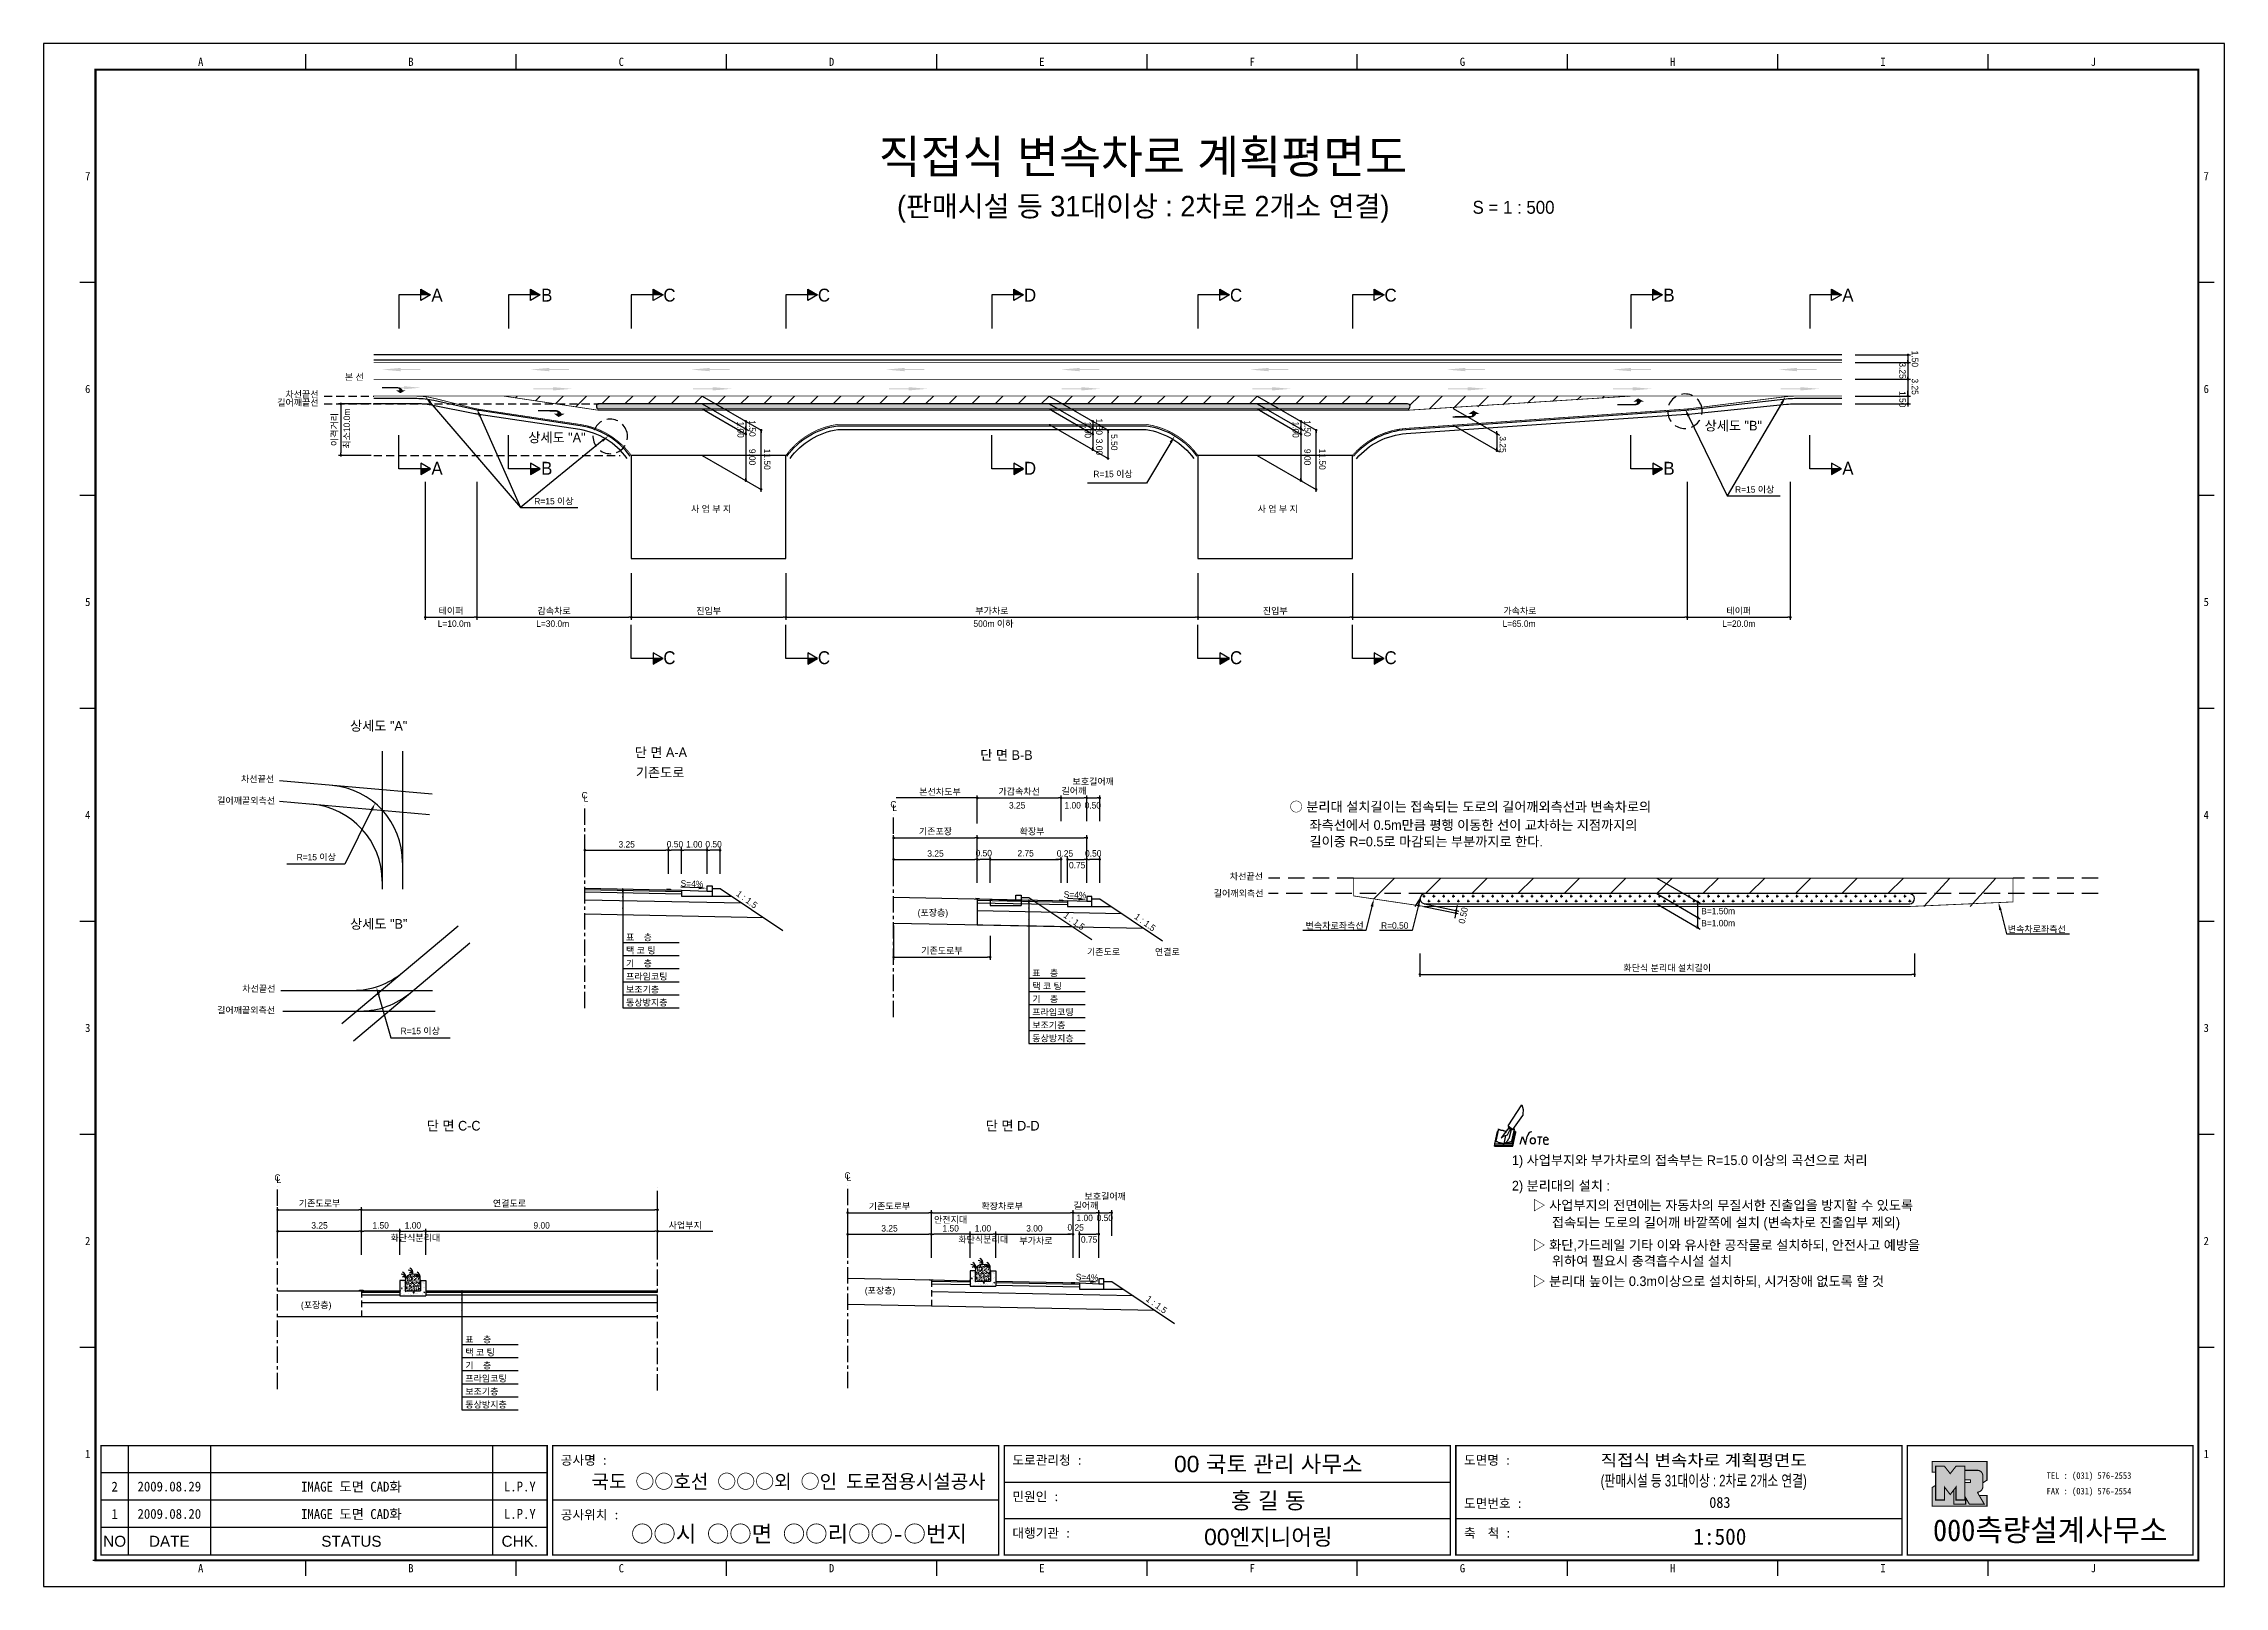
# Model space of a CAD drawing. Header units: millimetres. Extents: x 486 to 909, y 20 to 319.
import ezdxf
from ezdxf.enums import TextEntityAlignment as Align

# ---------------------------------------------------------------- set-up
doc = ezdxf.new("R2010")
doc.units = ezdxf.units.MM
doc.linetypes.add('CENTER', pattern=[50.8, 31.75, -6.35, 6.35, -6.35])
doc.linetypes.add('HIDDEN', pattern=[9.525, 6.35, -3.175])
for name, color, linetype in [('CC-GSTR-0004', 4, 'Continuous'), ('CM-LANE-0030', 30, 'Continuous'), ('CZ-DIMT-0002', 7, 'Continuous'), ('CZ-EXST-0002', 1, 'Continuous'), ('CZ-LIN1-0007', 7, 'Continuous'), ('CZ-LIN2-0003', 3, 'Continuous'), ('CZ-LINE-0001', 7, 'Continuous'), ('CZ-TEXT-BOX0', 7, 'Continuous'), ('TITLE', 7, 'Continuous')]:
    doc.layers.add(name, color=color, linetype=linetype)
doc.styles.add('견고딕', font='arial.ttf')
doc.styles.add('돋움', font='')
doc.styles.add('돋음체', font='')
doc.styles.get('돋움').set_extended_font_data('Dotum')
doc.styles.get('돋음체').set_extended_font_data('DotumChe')

msp = doc.modelspace()

# ---------------------------------------------------------------- texts
at = {"layer": 'CZ-DIMT-0002', "style": '돋움'}
for s, height, p in [('A', 2.5, (562.34, 270.68)), ('B', 2.5, (583.64, 270.68)), ('C', 2.5, (607.46, 270.68)), ('C', 2.5, (637.46, 270.68)), ('D', 2.5, (677.46, 270.68)), ('C', 2.5, (717.46, 270.68)), ('C', 2.5, (747.46, 270.68)), ('B', 2.5, (801.51, 270.68)), ('A', 2.5, (836.24, 270.68)), ('본 선', 1.25, (546.28, 254.78)), ('길어깨끝선', 1.25, (535.33, 249.83)), ('차선끝선', 1.25, (536.13, 251.42)), ('상세도 "B"', 1.875, (813.99, 245.35)), ('상세도 "A"', 1.875, (585.62, 243.06)), ('A', 2.5, (562.34, 237.08)), ('B', 2.5, (583.64, 237.08)), ('D', 2.5, (677.46, 237.08)), ('B', 2.5, (801.51, 237.08)), ('A', 2.5, (836.24, 237.08)), ('R=15 이상', 1.25, (693.57, 235.97)), ('R=15 이상', 1.25, (818.14, 232.96)), ('R=15 이상', 1.25, (585.04, 230.69)), ('사 업 부 지', 1.25, (615.55, 229.18)), ('사 업 부 지', 1.25, (725.55, 229.18)), ('L=10.0m', 1.25, (565.68, 206.93)), ('L=30.0m', 1.25, (584.79, 206.93)), ('500m 이하', 1.25, (670.36, 206.93)), ('L=65.0m', 1.25, (772.39, 206.93)), ('L=20.0m', 1.25, (815.06, 206.93)), ('C', 2.5, (607.46, 200.32)), ('C', 2.5, (637.46, 200.32)), ('C', 2.5, (717.46, 200.32)), ('C', 2.5, (747.46, 200.32)), ('차선끝선', 1.25, (527.51, 176.78)), ('C', 1.25, (590.99, 173.64)), ('L', 1.25, (591.25, 172.98)), ('길어깨끝외측선', 1.25, (525.28, 172.58)), ('C', 1.25, (650.94, 171.86)), ('L', 1.25, (651.2, 171.2)), ('R=15 이상', 1.25, (538.89, 161.63)), ('차선끝선', 1.25, (719.47, 157.88)), ('차선끝선', 1.25, (527.74, 136.09)), ('길어깨끝외측선', 1.25, (525.28, 131.91)), ('R=15 이상', 1.25, (559.08, 127.89)), ('C', 1.25, (531.36, 99.43)), ('L', 1.25, (531.62, 99.03)), ('C', 1.25, (642.02, 99.83)), ('L', 1.25, (642.28, 99.44))]:
    msp.add_text(s, height=height, dxfattribs=at).set_placement(p, align=Align.MIDDLE_CENTER)
for s, rotation, p in [('1.50', 270, (848.64, 259.9)), ('3.25', 270, (846.21, 257.63)), ('3.25', 270, (848.64, 254.51)), ('1.50', 270, (846.21, 252.07)), ('최소10.0m', 90, (545.43, 240.89))]:
    msp.add_text(s, height=1.25, rotation=rotation, dxfattribs=at).set_placement(p)
for s, p in [('3.25', (673.37, 171.05)), ('1.00', (684.15, 171.05)), ('0.50', (688.06, 171.05)), ('길어깨외측선', (713.12, 153.97)), ('(포장층)', (655.64, 150.22)), ('변속차로좌측선', (730.96, 147.7)), ('R=0.50', (745.6, 147.72)), ('B=1.50m', (807.75, 150.53)), ('B=1.00m', (807.75, 148.19)), ('변속차로좌측선', (867.28, 147.03)), ('표    층', (599.03, 145.44)), ('택 코 팅', (599.03, 142.9)), ('기존도로', (688.52, 142.61)), ('연결로', (701.71, 142.61)), ('기    층', (599.03, 140.37)), ('표    층', (677.89, 138.5)), ('프라임코팅', (599.03, 137.84)), ('보조기층', (599.03, 135.31)), ('택 코 팅', (677.89, 135.96)), ('동상방지층', (599.03, 132.78)), ('프라임코팅', (677.89, 130.9)), ('기    층', (677.89, 133.43)), ('보조기층', (677.89, 128.37)), ('동상방지층', (677.89, 125.84)), ('사업부지', (607.31, 89.54)), ('안전지대', (658.82, 90.63)), ('1.00', (686.48, 90.99)), ('0.50', (690.39, 90.99)), ('화단식분리대', (553.3, 87.13)), ('화단식분리대', (663.55, 86.8)), ('부가차로', (675.39, 86.56)), ('(포장층)', (645.39, 76.9)), ('(포장층)', (535.92, 74.07)), ('표    층', (567.83, 67.42)), ('기    층', (567.83, 62.36)), ('택 코 팅', (567.83, 64.89)), ('프라임코팅', (567.83, 59.83)), ('보조기층', (567.83, 57.29)), ('동상방지층', (567.83, 54.76))]:
    msp.add_text(s, height=1.25, dxfattribs=at).set_placement(p)
for s, p in [('○ 분리대 설치길이는 접속되는 도로의 길어깨외측선과 변속차로의', (727.86, 171.4)), ('좌측선에서 0.5m만큼 평행 이동한 선이 교차하는 지점까지의', (731.71, 167.84)), ('길이중 R=0.5로 마감되는 부분까지로 한다.', (731.71, 164.64)), ('1) 사업부지와 부가차로의 접속부는 R=15.0 이상의 곡선으로 처리', (771.01, 102.8)), ('2) 분리대의 설치 :', (771.01, 97.86)), ('▷ 사업부지의 전면에는 자동차의 무질서한 진출입을 방지할 수 있도록', (775, 94.06)), ('접속되는 도로의 길어깨 바깥쪽에 설치 (변속차로 진출입부 제외)', (778.78, 90.73)), ('▷ 화단,가드레일 기타 이와 유사한 공작물로 설치하되, 안전사고 예방을', (775, 86.33)), ('▷ 분리대 높이는 0.3m이상으로 설치하되, 시거장애 없도록 할 것', (775, 79.32)), ('위하여 필요시 충격흡수시설 설치', (778.78, 83.26))]:
    msp.add_text(s, height=1.875, dxfattribs=at).set_placement(p, align=Align.MIDDLE_LEFT)
for s, rotation, p in [('S=4%', 357.7094, (611.83, 156.46)), ('1 : 1.5', 323.8881, (622.49, 153.42)), ('S=4%', 357.7094, (686.21, 154.31)), ('1 : 1.5', 323.8881, (686.04, 149.22)), ('1 : 1.5', 323.8881, (699.79, 148.97)), ('S=4%', 357.7094, (688.54, 80.08)), ('1 : 1.5', 323.8881, (702.03, 74.79))]:
    msp.add_text(s, height=1.25, rotation=rotation, dxfattribs=at).set_placement(p, align=Align.MIDDLE_CENTER)
at = {"layer": 'CZ-DIMT-0002', "char_height": 1.25, "attachment_point": 5, "style": '돋움'}
for s, insert, rotation in [('1.00', (621.28, 244.58), 270), ('1.50', (623.54, 244.8), 270), ('1.00', (688.69, 244.53), 270), ('1.50', (690.9, 245.14), 270), ('1.00', (729.04, 244.58), 270), ('1.50', (731.31, 244.8), 270), ('3.00', (690.9, 241.22), 270), ('5.50', (693.79, 242.12), 270), ('3.25', (769.23, 241.69), 270), ('9.00', (623.54, 239.25), 270), ('11.50', (626.43, 238.83), 270), ('9.00', (731.31, 239.25), 270), ('11.50', (734.2, 238.83), 270), ('\\A1;0.50', (761.57, 150.3), 78.0015)]:
    msp.add_mtext(s, dxfattribs=dict(at, insert=insert, rotation=rotation))
at = {"layer": 'CZ-DIMT-0002', "insert": (659.99, 174.24), "char_height": 1.25, "attachment_point": 5, "style": '돋움'}
msp.add_mtext('본선차도부', dxfattribs=at)
at = {"layer": 'CZ-LINE-0001', "insert": (542.49, 244.59), "char_height": 1.25, "attachment_point": 5, "rotation": 90, "style": '돋움'}
msp.add_mtext('\\A1;이격거리', dxfattribs=at)
at = {"layer": 'CZ-LINE-0001', "char_height": 1.25, "attachment_point": 5, "style": '돋움'}
for s, insert in [('\\A1;테이퍼', (565.06, 209.35)), ('\\A1;감속차로', (585.06, 209.35)), ('\\A1;진입부', (615.06, 209.35)), ('\\A1;부가차로', (670.06, 209.35)), ('\\A1;진입부', (725.06, 209.35)), ('\\A1;가속차로', (772.56, 209.35)), ('\\A1;테이퍼', (815.06, 209.35)), ('\\A1;가감속차선', (675.36, 174.3)), ('\\A1;길어깨', (685.98, 174.42)), ('\\A1;보호길어깨', (689.73, 176.22)), ('\\A1;기존포장', (659.11, 166.55)), ('\\A1;확장부', (677.86, 166.55)), ('\\A1;3.25', (599.16, 164.1)), ('\\A1;0.50', (608.53, 164.12)), ('\\A1;1.00', (612.28, 164.1)), ('\\A1;0.50', (616.03, 164.12)), ('\\A1;3.25', (659.11, 162.32)), ('\\A1;0.50', (668.48, 162.39)), ('\\A1;2.75', (676.61, 162.36)), ('\\A1;0.25', (684.24, 162.33)), ('\\A1;0.50', (689.73, 162.34)), ('\\A1;0.75', (686.61, 160.05)), ('\\A1;기존도로부', (660.36, 143.41)), ('\\A1;화단식 분리대 설치길이', (801.16, 140.06)), ('\\A1;기존도로부', (539.53, 94.38)), ('\\A1;연결도로', (576.4, 94.37)), ('\\A1;기존도로부', (650.18, 93.81)), ('\\A1;확장차로{\\fGulimChe|b0|i0|c129|p32;부}', (672.06, 93.81)), ('\\A1;길어깨', (688.31, 93.93)), ('\\A1;보호길어깨', (692.06, 95.73)), ('\\A1;3.25', (539.53, 90.15)), ('\\A1;1.50', (551.4, 90.15)), ('\\A1;1.00', (557.65, 90.15)), ('\\A1;9.00', (582.65, 90.15)), ('\\A1;3.25', (650.18, 89.58)), ('\\A1;1.50', (662.06, 89.58)), ('\\A1;1.00', (668.31, 89.58)), ('\\A1;3.00', (678.31, 89.58)), ('\\A1;0.25', (686.32, 89.75)), ('\\A1;0.75', (688.93, 87.41))]:
    msp.add_mtext(s, dxfattribs=dict(at, insert=insert))
at = {"layer": 'CZ-TEXT-BOX0', "style": '돋움'}
for s, p in [('상세도 "A"', (551.02, 187.09)), ('단 면 A-A', (605.79, 181.96)), ('단 면 B-B', (672.88, 181.43)), ('기존도로', (605.65, 178.06)), ('상세도 "B"', (551.03, 148.66)), ('단 면 C-C', (565.57, 109.5)), ('단 면 D-D', (674.09, 109.5))]:
    msp.add_text(s, height=1.875, dxfattribs=at).set_placement(p, align=Align.MIDDLE_CENTER)
at = {"layer": 'TITLE', "color": 3, "linetype": 'Continuous', "style": '돋음체'}
for s, p in [('A', (516.46, 315.96)), ('B', (557.28, 315.96)), ('C', (598.11, 315.96)), ('D', (638.93, 315.96)), ('E', (679.76, 315.96)), ('F', (720.58, 315.96)), ('G', (761.4, 315.96)), ('H', (802.23, 315.96)), ('I', (843.05, 315.96)), ('J', (883.88, 315.96)), ('7', (494.53, 293.78)), ('7', (905.8, 293.78)), ('6', (494.53, 252.46)), ('6', (905.8, 252.46)), ('5', (494.53, 211.13)), ('5', (905.8, 211.13)), ('4', (494.53, 169.8)), ('4', (905.8, 169.8)), ('3', (494.53, 128.47)), ('3', (905.8, 128.47)), ('2', (494.53, 87.14)), ('2', (905.8, 87.14)), ('1', (494.53, 45.81)), ('1', (905.8, 45.81)), ('A', (516.46, 23.63)), ('B', (557.28, 23.63)), ('C', (598.11, 23.63)), ('D', (638.93, 23.63)), ('E', (679.76, 23.63)), ('F', (720.58, 23.63)), ('G', (761.4, 23.63)), ('H', (802.23, 23.63)), ('I', (843.05, 23.63)), ('J', (883.88, 23.63))]:
    msp.add_text(s, height=1.59, dxfattribs=at).set_placement(p, align=Align.MIDDLE)
at = {"layer": 'TITLE', "style": '돋움'}
for s, height, p in [('직접식 변속차로 계획평면도', 6.5, (699.38, 297.57)), ('(판매시설 등 31대이상 : 2차로 2개소 연결)', 4, (699.43, 287.94))]:
    msp.add_text(s, height=height, dxfattribs=at).set_placement(p, align=Align.MIDDLE_CENTER)
msp.add_text('S = 1 : 500', height=2.5, dxfattribs=at).set_placement((763.37, 287.72), align=Align.MIDDLE_LEFT)
at = {"layer": 'TITLE', "style": '돋음체'}
for s, p in [('공사명 : ', (586.37, 43.71)), ('도로관리청 :', (674.04, 43.71)), ('도면명 :', (761.71, 43.71)), ('민원인 :', (674.04, 36.64)), ('공사위치 :', (586.37, 33.1)), ('도면번호 :', (761.71, 35.32)), ('대행기관 :', (674.04, 29.56)), ('축  척 :', (761.71, 29.56))]:
    msp.add_text(s, height=1.804, dxfattribs=at).set_placement(p)
at = {"layer": 'TITLE', "color": 7, "linetype": 'Continuous'}
for s, height, style, p in [('00 국토 관리 사무소', 3.1832, '견고딕', (723.71, 43.89)), ('국도 ○○호선 ○○○외 ○인 도로점용시설공사', 2.7, '돋음체', (630.59, 40.5)), ('홍 길 동', 3.183, '견고딕', (723.71, 36.81)), ('○○시 ○○면 ○○리○○-○번지', 3.1832, '돋음체', (632.61, 30.34)), ('00엔지니어링', 3.183, '견고딕', (723.71, 29.74))]:
    msp.add_text(s, height=height, dxfattribs=dict(at, style=style)).set_placement(p, align=Align.MIDDLE)
at = {"layer": 'TITLE', "style": '돋움'}
for s, width, p, p2 in [('직접식 변속차로 계획평면도', 1.010039, (788.25, 43.46), (828.25, 43.46)), ('(판매시설 등 31대이상 : 2차로 2개소 연결)', 0.658668, (788.25, 39.5), (828.25, 39.5))]:
    msp.add_text(s, height=2.25, dxfattribs=dict(at, width=width)).set_placement(p, p2, align=Align.FIT)
at = {"layer": 'TITLE', "color": 180, "style": '돋음체'}
for s, p in [('TEL : (031) 576-2553', (874.81, 40.98)), ('FAX : (031) 576-2554', (874.81, 37.95))]:
    msp.add_text(s, height=1.2733, dxfattribs=at).set_placement(p)
at = {"layer": 'TITLE', "color": 1, "linetype": 'Continuous', "style": '돋음체'}
msp.add_text('2', height=1.91, dxfattribs=at).set_placement((499.76, 39.47), align=Align.MIDDLE)
at = {"layer": 'TITLE', "linetype": 'Continuous'}
for s, height, style, p in [('2009.08.29', 1.91, '돋음체', (510.37, 39.47)), ('L.P.Y', 1.91, '돋음체', (578.41, 39.47)), ('1', 1.91, '돋음체', (499.76, 34.16)), ('2009.08.20', 1.91, '돋음체', (510.37, 34.16)), ('L.P.Y', 1.91, '돋음체', (578.41, 34.16)), ('083', 2.122, '돋음체', (811.38, 36.38)), ('NO', 2.122, '견고딕', (499.76, 28.86)), ('DATE', 2.122, '견고딕', (510.37, 28.86)), ('STATUS', 2.122, '견고딕', (545.72, 28.86)), ('CHK.', 2.122, '견고딕', (578.41, 28.86)), ('1:500', 3.183, '돋음체', (811.38, 29.74))]:
    msp.add_text(s, height=height, dxfattribs=dict(at, style=style)).set_placement(p, align=Align.MIDDLE)
at = {"layer": 'TITLE', "style": '돋음체'}
for p in [(545.72, 39.47), (545.72, 34.16)]:
    msp.add_text('IMAGE 도면 CAD화', height=1.9099, dxfattribs=at).set_placement(p, align=Align.MIDDLE)
at = {"layer": 'TITLE', "color": 180, "style": '돋음체'}
msp.add_text('000측량설계사무소', height=4.244, dxfattribs=at).set_placement((875.51, 28.89), align=Align.CENTER)

# ---------------------------------------------------------------- blocks, each defined once
blk = doc.blocks.new('note')
for p, q in [((0.85, 3.5), (3.53, 7.57)), ((1.8, 2.79), (3.74, 5.46)), ((3.53, 7.57), (3.8, 6.64)), ((3.8, 6.64), (3.69, 5.72)), ((3.69, 5.72), (3.74, 5.46)), ((-1.24, 2.36), (-1.77, 0)), ((-1.77, 0), (1.77, 0)), ((-1.77, 0), (-1.77, -0.3)), ((-1.53, 0.52), (-1.55, 0.54)), ((-1.01, 2.9), (-1.53, 0.52)), ((-1.48, 0.48), (-1.53, 0.52)), ((-1.43, 0.44), (-1.48, 0.48)), ((-1.38, 0.41), (-1.43, 0.44)), ((-1.33, 0.4), (-1.38, 0.41)), ((-1.27, 0.37), (-1.33, 0.4)), ((-1.22, 0.35), (-1.27, 0.37)), ((-1.13, 2.36), (-1.24, 2.36)), ((-1.17, 0.33), (-1.22, 0.35)), ((-1.12, 0.32), (-1.17, 0.33)), ((-1.02, 0.25), (-1.12, 0.32)), ((-0.97, 0.22), (-1.02, 0.25)), ((-1, 2.9), (-1.01, 2.9)), ((-0.98, 2.85), (-1, 2.9)), ((-0.95, 2.8), (-0.98, 2.85)), ((-0.93, 0.21), (-0.97, 0.22)), ((-0.9, 2.75), (-0.95, 2.8)), ((-0.88, 0.19), (-0.93, 0.21)), ((-0.85, 2.72), (-0.9, 2.75)), ((-0.8, 0.18), (-0.88, 0.19)), ((-0.79, 2.69), (-0.85, 2.72)), ((-0.75, 0.17), (-0.8, 0.18)), ((-0.74, 2.68), (-0.79, 2.69)), ((-0.7, 0.16), (-0.75, 0.17)), ((-0.69, 2.65), (-0.74, 2.68)), ((-0.64, 0.15), (-0.7, 0.16)), ((-0.64, 2.65), (-0.69, 2.65)), ((-0.59, 2.63), (-0.64, 2.65)), ((-0.58, 0.14), (-0.64, 0.15)), ((-0.54, 2.62), (-0.59, 2.63)), ((-0.53, 0.13), (-0.58, 0.14)), ((-0.48, 2.61), (-0.54, 2.62)), ((-0.48, 0.12), (-0.53, 0.13)), ((-0.43, 2.61), (-0.48, 2.61)), ((-0.43, 0.11), (-0.48, 0.12)), ((0.75, 2.77), (-0.46, 1.16)), ((0.37, 2.24), (-0.46, 1.16)), ((-0.46, 1.16), (-0.08, 1.47)), ((-0.38, 2.59), (-0.43, 2.61)), ((-0.38, 0.08), (-0.43, 0.11)), ((-0.33, 2.59), (-0.38, 2.59)), ((-0.29, 0.06), (-0.38, 0.08)), ((-0.27, 2.58), (-0.33, 2.59)), ((-0.23, 0.05), (-0.29, 0.06)), ((-0.22, 2.57), (-0.27, 2.58)), ((-0.16, 0.04), (-0.23, 0.05)), ((-0.17, 2.56), (-0.22, 2.57)), ((-0.12, 2.55), (-0.17, 2.56)), ((-0.11, 0.03), (-0.16, 0.04)), ((-0.07, 2.53), (-0.12, 2.55)), ((-0.04, 0.02), (-0.11, 0.03)), ((-0.08, 1.47), (0.72, 1.75)), ((-0.01, 2.51), (-0.07, 2.53)), ((-0.05, -0.3), (-0.05, 0)), ((0, 0), (-0.04, 0.02)), ((0.04, 2.5), (-0.01, 2.51)), ((0.37, 1.63), (0, 0)), ((0, 0), (1.6, 0.53)), ((0, 0), (1.65, 0.18)), ((0, 0.01), (0.06, 0.04)), ((0, -0.3), (0, 0)), ((0.09, 2.48), (0.04, 2.5)), ((0.05, -0.3), (0.05, 0)), ((0.06, 0.04), (0.11, 0.07)), ((0.14, 2.48), (0.09, 2.48)), ((0.11, 0.07), (0.16, 0.09)), ((0.2, 2.47), (0.14, 2.48)), ((0.16, 0.09), (0.21, 0.12)), ((0.26, 2.43), (0.18, 2.46)), ((0.21, 0.12), (0.27, 0.14)), ((0.34, 2.4), (0.26, 2.43)), ((0.27, 0.14), (0.36, 0.19)), ((0.45, 2.37), (0.34, 2.4)), ((0.36, 0.19), (0.41, 0.22)), ((0.41, 0.22), (0.46, 0.27)), ((0.46, 0.27), (0.51, 0.3)), ((0.51, 0.3), (0.56, 0.34)), ((0.56, 0.34), (0.6, 0.4)), ((0.6, 0.4), (0.64, 0.45)), ((0.64, 0.45), (0.67, 0.51)), ((0.67, 0.51), (0.74, 0.58)), ((0.72, 1.75), (1.16, 2.53)), ((0.74, 0.58), (0.79, 0.63)), ((1, 3.1), (0.75, 2.77)), ((0.79, 0.63), (0.83, 0.68)), ((0.83, 0.68), (0.86, 0.73)), ((0.85, 3.5), (1.8, 2.79)), ((1, 3.4), (0.85, 3.21)), ((0.85, 3.21), (1.52, 2.71)), ((0.86, 0.73), (0.89, 0.79)), ((0.89, 0.84), (0.92, 0.89)), ((0.89, 0.79), (0.89, 0.84)), ((0.92, 0.89), (0.96, 0.95)), ((0.96, 0.95), (1.01, 0.97)), ((1.47, 2.74), (1.01, 0.97)), ((1.16, 2.53), (1.37, 2.82)), ((2.13, 2.84), (1.44, 2.63)), ((1.52, 2.71), (1.66, 2.9)), ((1.6, 0.53), (2.13, 2.84)), ((1.65, 0.18), (2.19, 2.48)), ((1.77, 0), (2.3, 2.36)), ((1.77, -0.3), (2.3, 2.07)), ((1.77, -0.38), (2.3, 1.99)), ((1.77, -0.44), (2.3, 1.93)), ((1.77, 0), (1.77, -0.3)), ((2.19, 2.48), (2.04, 2.47)), ((2.3, 2.36), (2.16, 2.36)), ((2.3, 2.36), (2.3, 2.07)), ((3.21, -0.08), (3.68, 1.4)), ((3.68, 1.4), (4.26, -0.14)), ((4.26, -0.14), (4.56, 1.44)), ((6.55, 1.34), (7.46, 1.34)), ((7.01, 1.34), (6.87, -0.11)), ((7.71, 0.77), (7.71, 0.55)), ((7.71, 0.77), (8.67, 0.77)), ((-1.77, -0.3), (1.77, -0.3)), ((-1.77, -0.43), (-1.77, -0.3)), ((-1.77, -0.37), (1.77, -0.37)), ((-1.77, -0.43), (1.77, -0.43))]:
    blk.add_line(p, q)
for centre, major_axis, start_param, end_param in [((0.4, 2.31), (0.0702, 0.0702), 3.283946, 6.425539), ((5.68, 1.23), (-0.806, 0.806), -0.591174, 0.597824), ((5.66, 0.58), (-0.378, 0.378), 3.926991, 10.210176), ((8.3, 0.49), (0.422, 0.422), 2.265602, 4.634911), ((8.19, 0.77), (-0.342, 0.342), 3.926991, 7.068583)]:
    blk.add_ellipse(centre, major_axis=major_axis, ratio=1, start_param=start_param, end_param=end_param)
blk = doc.blocks.new('_Dot')
at = {"color": 0, "linetype": 'ByBlock', "lineweight": -2}
blk.add_line((-0.5, 0), (-1, 0), dxfattribs=at)
at = {"color": 0, "linetype": 'ByBlock', "const_width": 0.5}
blk.add_lwpolyline([(-0.25, 0, 1), (0.25, 0, 1)], format="xyb", close=True, dxfattribs=at)

# ---------------------------------------------------------------- hatches: boundary and pattern name
at = {"layer": 'CM-LANE-0030'}
h = msp.add_hatch(dxfattribs=at)
h.set_pattern_fill('ANSI31', color=256, style=0)
h.set_pattern_definition([(45, (-1498.3895, 20.2664), (-2.245064, 2.245064), [])])
h.paths.add_polyline_path([(794.12, 251.09), (575.3, 251.09), (590.66, 248.79, -0.015132), (591.75, 248.59), (593.69, 248.59, 0.001024), (593.61, 248.61, -0.857281), (593.77, 249.59), (750.75, 249.59, -0.966023), (750.78, 248.59), (750.77, 248.59), (758.01, 248.59)])
at = {"layer": 'CZ-EXST-0002'}
h = msp.add_hatch(dxfattribs=at)
h.set_pattern_fill('AR-SAND', color=256, scale=0.01, style=0)
h.set_pattern_definition([(37.5, (-552.96694, 3560.30322), (-0.016000313, 0.489413237), [0, -0.38608, 0, -0.4318, 0, -0.41275]), (7.5, (-552.96694, 3560.3032), (0.44952328, 0.7168251), [0, -0.20828, 0, -0.34798, 0, -0.13335]), (327.5, (-553.27936, 3560.30322), (0.79099237, 0.001437185), [0, -0.127, 0, -0.4572, 0, -0.5969]), (317.5, (-553.27936, 3560.3032), (0.76355645, 0.22292932), [0, -0.0635, 0, -0.29972, 0, -0.3429])])
edge = h.paths.add_edge_path()
edge.add_ellipse((557.65, 79.46), major_axis=(-1.5, 0), ratio=0.829212, start_angle=180, end_angle=360)
edge.add_line((556.15, 79.46), (556.15, 77.46))
edge.add_line((556.15, 77.46), (559.15, 77.46))
edge.add_line((559.15, 77.46), (559.15, 79.46))
h = msp.add_hatch(dxfattribs=at)
h.set_pattern_fill('AR-SAND', color=256, scale=0.01, style=0)
h.set_pattern_definition([(37.5, (-442.309, 3562.19005), (-0.016000313, 0.489413237), [0, -0.38608, 0, -0.4318, 0, -0.41275]), (7.5, (-442.309, 3562.19005), (0.44952328, 0.7168251), [0, -0.20828, 0, -0.34798, 0, -0.13335]), (327.5, (-442.62142, 3562.19005), (0.79099237, 0.001437185), [0, -0.127, 0, -0.4572, 0, -0.5969]), (317.5, (-442.6214, 3562.19005), (0.76355645, 0.22292932), [0, -0.0635, 0, -0.29972, 0, -0.3429])])
edge = h.paths.add_edge_path()
edge.add_ellipse((668.31, 81.34), major_axis=(-1.5, 0), ratio=0.829212, start_angle=180, end_angle=360)
edge.add_line((666.81, 81.34), (666.81, 79.34))
edge.add_line((666.81, 79.34), (669.81, 79.34))
edge.add_line((669.81, 79.34), (669.81, 81.34))
at = {"layer": 'CZ-LIN1-0007'}
for points in [[(555.27, 256.55), (555.27, 256.34), (559.09, 256.34), (559.09, 256.12), (555.27, 256.12), (555.27, 255.91), (551.62, 256.23)], [(584.11, 256.55), (584.11, 256.34), (587.93, 256.34), (587.93, 256.12), (584.11, 256.12), (584.11, 255.91), (580.46, 256.23)], [(615.29, 256.55), (615.29, 256.34), (619.12, 256.34), (619.12, 256.12), (615.29, 256.12), (615.29, 255.91), (611.64, 256.23)], [(653.1, 256.55), (653.1, 256.34), (656.92, 256.34), (656.92, 256.12), (653.1, 256.12), (653.1, 255.91), (649.45, 256.23)], [(687.09, 256.55), (687.09, 256.34), (690.92, 256.34), (690.92, 256.12), (687.09, 256.12), (687.09, 255.91), (683.44, 256.23)], [(723.78, 256.55), (723.78, 256.34), (727.61, 256.34), (727.61, 256.12), (723.78, 256.12), (723.78, 255.91), (720.13, 256.23)], [(761.97, 256.55), (761.97, 256.34), (765.79, 256.34), (765.79, 256.12), (761.97, 256.12), (761.97, 255.91), (758.32, 256.23)], [(794.16, 256.55), (794.16, 256.34), (797.99, 256.34), (797.99, 256.12), (794.16, 256.12), (794.16, 255.91), (790.51, 256.23)], [(826.37, 256.55), (826.37, 256.34), (830.19, 256.34), (830.19, 256.12), (826.37, 256.12), (826.37, 255.91), (822.72, 256.23)], [(554.78, 252.82, -0.267976), (555.69, 252.22), (556.24, 252.22), (555.21, 251.64), (554.38, 252.21), (554.99, 252.22, 0.504994), (554.72, 252.58), (551.66, 252.6), (551.67, 252.84)], [(555.91, 253), (555.91, 252.8), (552.48, 252.8), (552.48, 252.61), (555.91, 252.61), (555.91, 252.42), (559.18, 252.71)], [(584.84, 252.82), (584.84, 252.61), (581.02, 252.61), (581.02, 252.39), (584.84, 252.39), (584.84, 252.18), (588.49, 252.5)], [(615.86, 252.82), (615.86, 252.61), (612.04, 252.61), (612.04, 252.39), (615.86, 252.39), (615.86, 252.18), (619.51, 252.5)], [(653.88, 252.82), (653.88, 252.61), (650.06, 252.61), (650.06, 252.39), (653.88, 252.39), (653.88, 252.18), (657.53, 252.5)], [(687.4, 252.82), (687.4, 252.61), (683.58, 252.61), (683.58, 252.39), (687.4, 252.39), (687.4, 252.18), (691.05, 252.5)], [(724.42, 252.82), (724.42, 252.61), (720.6, 252.61), (720.6, 252.39), (724.42, 252.39), (724.42, 252.18), (728.07, 252.5)], [(762.44, 252.82), (762.44, 252.61), (758.62, 252.61), (758.62, 252.39), (762.44, 252.39), (762.44, 252.18), (766.09, 252.5)], [(794.46, 252.82), (794.46, 252.61), (790.63, 252.61), (790.63, 252.39), (794.46, 252.39), (794.46, 252.18), (798.11, 252.5)], [(795.03, 249.3, 0.267976), (796.06, 249.99), (796.69, 249.99), (795.52, 250.65), (794.58, 250), (795.27, 249.99, -0.504994), (794.96, 249.58), (791.5, 249.56), (791.5, 249.28)], [(827.02, 252.82), (827.02, 252.61), (823.2, 252.61), (823.2, 252.39), (827.02, 252.39), (827.02, 252.18), (830.67, 252.5)], [(585.48, 248.37, -0.267976), (586.51, 247.68), (587.14, 247.68), (585.97, 247.02), (585.02, 247.67), (585.72, 247.68, 0.504994), (585.41, 248.09), (581.94, 248.11), (581.94, 248.39)], [(763.06, 246.93, 0.267976), (764.09, 247.62), (764.72, 247.62), (763.55, 248.28), (762.6, 247.63), (763.29, 247.62, -0.504994), (762.99, 247.2), (759.52, 247.19), (759.52, 246.91)], [(607.66, 155.28), (607.66, 155.4), (606.91, 155.42), (606.91, 155.29)], [(667.61, 153.5), (667.61, 153.62), (666.86, 153.64), (666.86, 153.51)], [(683.86, 153.17), (683.86, 153.3), (683.11, 153.31), (683.11, 153.19)], [(548.03, 77.46), (548.03, 77.58), (547.28, 77.58), (547.28, 77.46)], [(658.68, 79.5), (658.68, 79.62), (657.93, 79.64), (657.93, 79.51)], [(686.18, 78.95), (686.18, 79.07), (685.43, 79.09), (685.43, 78.96)]]:
    msp.add_hatch(color=256, dxfattribs=at).paths.add_polyline_path(points)
at = {"layer": 'CZ-LIN2-0003'}
h = msp.add_hatch(dxfattribs=at)
h.set_pattern_fill('CROSS', color=256, scale=0.075, style=0)
h.set_pattern_definition([(0, (-1498.3895, 20.2664), (0.47625, 0.47625), [0.238125, -0.714375]), (90, (-1498.27044, 20.1473), (-0.47625, 0.47625), [0.238125, -0.714375])])
h.paths.add_polyline_path([(750.75, 249.59), (593.77, 249.59, 0.857281), (593.61, 248.61, -0.001024), (593.69, 248.59), (750.75, 248.59, 1)])
h = msp.add_hatch(dxfattribs=at)
h.set_pattern_fill('CROSS', color=256, scale=0.15, style=0)
h.set_pattern_definition([(0, (421.295, -304.1045), (0.9525, 0.9525), [0.47625, -1.42875]), (90, (421.5331, -304.3426), (-0.9525, 0.9525), [0.47625, -1.42875])])
h.paths.add_polyline_path([(754.2, 154.54, 0.857281), (753.9, 152.59, -0.001024), (754.05, 152.54), (848.17, 152.54, 1), (848.17, 154.54)])
at = {"layer": 'CZ-LINE-0001'}
for points in [[(559.18, 271.86), (559.18, 270.76), (561.09, 270.76)], [(580.48, 271.86), (580.48, 270.76), (582.38, 270.76)], [(604.3, 271.86), (604.3, 270.76), (606.21, 270.76)], [(634.3, 271.86), (634.3, 270.76), (636.21, 270.76)], [(674.3, 271.86), (674.3, 270.76), (676.21, 270.76)], [(714.3, 271.86), (714.3, 270.76), (716.21, 270.76)], [(744.3, 271.86), (744.3, 270.76), (746.21, 270.76)], [(798.36, 271.86), (798.36, 270.76), (800.26, 270.76)], [(833.08, 271.86), (833.08, 270.76), (834.99, 270.76)], [(561.09, 236.95), (559.18, 236.95), (559.18, 235.85)], [(582.38, 236.95), (580.48, 236.95), (580.48, 235.85)], [(676.21, 236.95), (674.3, 236.95), (674.3, 235.85)], [(800.26, 236.95), (798.36, 236.95), (798.36, 235.85)], [(834.99, 236.95), (833.08, 236.95), (833.08, 235.85)], [(606.21, 200.19), (604.3, 200.19), (604.3, 199.09)], [(636.21, 200.19), (634.3, 200.19), (634.3, 199.09)], [(716.21, 200.19), (714.3, 200.19), (714.3, 199.09)], [(746.21, 200.19), (744.3, 200.19), (744.3, 199.09)]]:
    msp.add_hatch(color=256, dxfattribs=at).paths.add_polyline_path(points)
at = {"layer": 'TITLE', "ltscale": 150}
h = msp.add_hatch(color=8, dxfattribs=at)
edge = h.paths.add_edge_path()
edge.add_line((863.24, 44.34), (852.58, 44.34))
edge.add_line((852.58, 44.34), (852.58, 42.26))
edge.add_line((852.58, 42.26), (853.28, 42.26))
edge.add_line((853.28, 42.26), (853.28, 43.43))
edge.add_line((853.28, 43.43), (854.97, 43.43))
edge.add_line((854.97, 43.43), (856.1, 41.98))
edge.add_line((856.1, 41.98), (857.23, 43.43))
edge.add_line((857.23, 43.43), (858.92, 43.43))
edge.add_line((858.92, 43.43), (858.92, 42.63))
edge.add_line((858.92, 42.63), (861.36, 42.63))
edge.add_arc((861.36, 41.57), 1.07, 0, 90, ccw=False)
edge.add_line((862.43, 41.57), (862.43, 40.2))
edge.add_line((862.43, 40.2), (863.24, 40.71))
edge.add_line((863.24, 40.71), (863.24, 44.34))
h.paths.add_polyline_path([(856.79, 38.81), (856.1, 37.93), (854.97, 39.39), (854.97, 36.87), (853.28, 36.87), (853.28, 39.72), (852.58, 39.28), (852.58, 35.65), (863.24, 35.65), (863.24, 37.73), (861.74, 37.73), (862.7, 36.08), (859.8, 36.08), (859.1, 37.29), (859.1, 36.08), (856.79, 36.08)])
msp.add_hatch(color=5, dxfattribs=at).paths.add_polyline_path([(858.92, 43.43), (857.23, 43.43), (856.1, 41.98), (854.97, 43.43), (853.28, 43.43), (853.28, 36.87), (854.97, 36.87), (854.97, 39.39), (856.1, 37.93), (857.23, 39.39), (857.23, 36.87), (858.92, 36.87)])
h = msp.add_hatch(color=161, dxfattribs=at)
edge = h.paths.add_edge_path()
edge.add_arc((861.36, 41.57), 1.07, 360, 450)
edge.add_line((861.36, 42.63), (858.92, 42.63))
edge.add_line((858.92, 42.63), (858.92, 40.78))
edge.add_line((858.92, 40.78), (859.92, 40.78))
edge.add_arc((859.92, 40.67), 0.113, 0, 90, ccw=False)
edge.add_line((860.03, 40.67), (860.03, 40.36))
edge.add_arc((859.92, 40.36), 0.113, 270, 360, ccw=False)
edge.add_line((859.92, 40.25), (858.92, 40.25))
edge.add_line((858.92, 40.25), (858.92, 36.87))
edge.add_line((858.92, 36.87), (857.23, 36.87))
edge.add_line((857.23, 36.87), (857.23, 39.39))
edge.add_line((857.23, 39.39), (856.79, 38.81))
edge.add_line((856.79, 38.81), (856.79, 36.08))
edge.add_line((856.79, 36.08), (859.1, 36.08))
edge.add_line((859.1, 36.08), (859.1, 37.29))
edge.add_line((859.1, 37.29), (859.8, 36.08))
edge.add_line((859.8, 36.08), (862.7, 36.08))
edge.add_line((862.7, 36.08), (861.36, 38.39))
edge.add_arc((861.36, 39.46), 1.07, 270, 360)
edge.add_line((862.43, 39.46), (862.43, 41.57))

# ---------------------------------------------------------------- linework, layer by layer
at = {"color": 0, "linetype": 'ByBlock', "lineweight": -2}
for p, q in [((847.89, 258.84), (847.89, 258.59)), ((847.89, 257.84), (847.89, 258.09)), ((847.89, 257.34), (847.89, 257.09)), ((847.89, 254.59), (847.89, 254.84)), ((847.89, 254.09), (847.89, 253.84)), ((847.89, 251.34), (847.89, 251.59)), ((847.89, 251.34), (847.89, 251.59)), ((622.29, 245.93), (622.29, 245.68)), ((689.64, 245.93), (689.64, 245.68)), ((730.06, 245.93), (730.06, 245.68)), ((847.89, 249.34), (847.89, 249.09)), ((847.89, 249.34), (847.89, 249.09)), ((622.29, 244.93), (622.29, 245.18)), ((622.29, 244.43), (622.29, 244.18)), ((622.29, 243.93), (622.29, 244.18)), ((625.25, 244.23), (625.25, 243.98)), ((689.64, 244.93), (689.64, 245.18)), ((689.64, 244.43), (689.64, 244.18)), ((689.64, 243.93), (689.64, 244.18)), ((692.6, 244.23), (692.6, 243.98)), ((730.06, 244.93), (730.06, 245.18)), ((730.06, 244.43), (730.06, 244.18)), ((730.06, 243.93), (730.06, 244.18)), ((733.01, 244.23), (733.01, 243.98)), ((768.08, 244.04), (768.08, 244.29)), ((768.08, 243.54), (768.08, 243.29)), ((689.64, 240.93), (689.64, 241.18)), ((692.6, 239.23), (692.6, 239.48)), ((768.08, 240.79), (768.08, 241.04)), ((622.29, 234.93), (622.29, 235.18)), ((625.25, 233.23), (625.25, 233.48)), ((730.06, 234.93), (730.06, 235.18)), ((733.01, 233.23), (733.01, 233.48)), ((666.98, 173.1), (666.73, 173.1)), ((807.06, 152.71), (807.06, 152.46)), ((760.06, 150.51), (760.01, 150.26)), ((760.27, 151.47), (760.32, 151.72)), ((807.06, 149.71), (807.06, 149.46)), ((807.06, 148.21), (807.06, 148.46)), ((605.4, 89.01), (605.65, 89.01))]:
    msp.add_line(p, q, dxfattribs=at)
at = {"color": 0, "linetype": 'ByBlock', "const_width": 0.25}
for points in [[(847.89, 258.96, 1), (847.89, 259.21, 1)], [(847.89, 257.71, 1), (847.89, 257.46, 1)], [(847.89, 257.46, 1), (847.89, 257.71, 1)], [(847.89, 254.46, 1), (847.89, 254.21, 1)], [(847.89, 254.21, 1), (847.89, 254.46, 1)], [(847.89, 251.21, 1), (847.89, 250.96, 1)], [(847.89, 251.21, 1), (847.89, 250.96, 1)], [(847.89, 249.46, 1), (847.89, 249.71, 1)], [(847.89, 249.46, 1), (847.89, 249.71, 1)], [(622.29, 246.06, 1), (622.29, 246.31, 1)], [(689.64, 246.06, 1), (689.64, 246.31, 1)], [(730.06, 246.06, 1), (730.06, 246.31, 1)], [(622.29, 244.81, 1), (622.29, 244.56, 1)], [(622.29, 244.56, 1), (622.29, 244.81, 1)], [(622.29, 243.81, 1), (622.29, 243.56, 1)], [(625.25, 244.35, 1), (625.25, 244.6, 1)], [(689.64, 244.81, 1), (689.64, 244.56, 1)], [(689.64, 244.56, 1), (689.64, 244.81, 1)], [(689.64, 243.81, 1), (689.64, 243.56, 1)], [(692.6, 244.35, 1), (692.6, 244.6, 1)], [(730.06, 244.56, 1), (730.06, 244.81, 1)], [(730.06, 244.81, 1), (730.06, 244.56, 1)], [(730.06, 243.81, 1), (730.06, 243.56, 1)], [(733.01, 244.35, 1), (733.01, 244.6, 1)], [(768.08, 243.92, 1), (768.08, 243.67, 1)], [(768.08, 243.67, 1), (768.08, 243.92, 1)], [(689.64, 240.81, 1), (689.64, 240.56, 1)], [(692.6, 239.1, 1), (692.6, 238.85, 1)], [(768.08, 240.67, 1), (768.08, 240.42, 1)], [(622.29, 234.81, 1), (622.29, 234.56, 1)], [(625.25, 233.1, 1), (625.25, 232.85, 1)], [(730.06, 234.81, 1), (730.06, 234.56, 1)], [(733.01, 233.1, 1), (733.01, 232.85, 1)], [(667.11, 173.1, 1), (667.36, 173.1, 1)], [(807.06, 152.83, 1), (807.06, 153.08, 1)], [(760.09, 150.63, 1), (760.14, 150.87, 1)], [(760.24, 151.35, 1), (760.19, 151.11, 1)], [(807.06, 149.83, 1), (807.06, 150.08, 1)], [(807.06, 148.08, 1), (807.06, 147.83, 1)], [(605.28, 89.01, 1), (605.03, 89.01, 1)]]:
    msp.add_lwpolyline(points, format="xyb", close=True, dxfattribs=at)
at = {"layer": 'CC-GSTR-0004'}
for p, q in [((609.78, 155.23), (614.78, 155.03)), ((609.78, 155.23), (609.78, 154.03)), ((609.78, 154.03), (615.78, 154.03)), ((614.78, 156.03), (615.78, 156.03)), ((614.78, 155.03), (614.78, 156.03)), ((614.78, 155.03), (615.78, 155.03)), ((615.78, 156.03), (615.78, 154.03))]:
    msp.add_line(p, q, dxfattribs=at)
for points in [[(835.06, 259.09), (550.06, 259.09)], [(835.06, 258.09), (550.06, 258.09)], [(689.48, 153.01), (688.48, 153.01), (684.73, 153.16), (684.73, 152.01), (689.48, 152.01), (689.48, 154.01), (688.48, 154.01), (688.48, 153.01)], [(691.81, 78.78), (690.81, 78.78), (687.06, 78.93), (687.06, 77.78), (691.81, 77.78), (691.81, 79.78), (690.81, 79.78), (690.81, 78.78)]]:
    msp.add_lwpolyline(points, dxfattribs=at)
for points in [[(599.86, 239.44, 0.200301), (590.14, 245.32), (570.6, 248.26), (570.6, 248.26, -0.018175), (569.53, 248.46), (569.53, 248.46), (561.69, 250.22), (561.69, 250.22, 0.055452), (558.39, 250.59), (558.39, 250.59), (550.06, 250.59)], [(835.06, 250.59), (825.9, 250.59, 0.028022), (824.23, 250.5), (824.23, 250.5), (805.38, 248.37), (805.38, 248.37, -0.010735), (804.74, 248.32), (804.74, 248.32), (750.45, 244.56, 0.201252), (740.25, 239.43)], [(599.25, 239, 0.200301), (590.03, 244.58), (570.43, 247.52, -0.012396), (569.7, 247.65), (561.53, 249.29, 0.049659), (558.57, 249.59), (550.06, 249.59)], [(740.82, 238.94, -0.201252), (750.5, 243.81), (804.83, 247.57, 0.007667), (805.29, 247.61), (824.32, 249.51, -0.024952), (825.81, 249.59), (835.06, 249.59)], [(630.26, 239.44, -0.202063), (640.08, 245.34), (700.04, 245.34, -0.202063), (709.86, 239.44, -0.202063)], [(630.87, 239, -0.201084), (640.14, 244.59), (699.99, 244.59, -0.201084), (709.25, 239, -0.201084)]]:
    msp.add_lwpolyline(points, format="xyb", dxfattribs=at)
at = {"layer": 'CM-LANE-0030'}
for p, q in [((744.2, 153.5), (748.24, 157.54)), ((754.22, 154.54), (757.22, 157.54)), ((763.2, 154.54), (766.2, 157.54)), ((772.18, 154.54), (775.18, 157.54)), ((781.16, 154.54), (784.16, 157.54)), ((790.14, 154.54), (793.14, 157.54)), ((799.12, 154.54), (802.12, 157.54)), ((808.1, 154.54), (811.1, 157.54)), ((817.08, 154.54), (820.08, 157.54)), ((826.06, 154.54), (829.06, 157.54)), ((835.04, 154.54), (838.04, 157.54)), ((844.02, 154.54), (847.02, 157.54)), ((851, 152.04), (856, 157.54)), ((859.98, 152.04), (864.98, 157.54)), ((752.22, 152.04), (753.2, 153.53))]:
    msp.add_line(p, q, dxfattribs=at)
at = {"layer": 'CM-LANE-0030', "const_width": 0.15}
msp.add_lwpolyline([(835.06, 254.34), (550.06, 254.34)], dxfattribs=at)
for points in [[(750.77, 248.34), (593.69, 248.34, -0.06063), (593.69, 248.34), (575.3, 251.09), (794.12, 251.09)], [(868.3, 157.54), (868.3, 152.93), (848.2, 152.04), (754.05, 152.04, -0.142447), (754.05, 152.04), (740.27, 154.09), (740.27, 157.54)]]:
    msp.add_lwpolyline(points, format="xyb", close=True, dxfattribs=at)
at = {"layer": 'CZ-EXST-0002'}
for p, q in [((551.68, 182.18), (551.68, 155.4)), ((555.66, 182.18), (555.66, 155.4)), ((561.38, 173.81), (531.78, 176.44)), ((560.89, 169.84), (531.78, 172.42)), ((650.98, 153.83), (669.73, 153.46)), ((669.73, 153.46), (669.73, 152.26)), ((669.73, 153.46), (674.73, 153.26)), ((674.73, 153.26), (674.73, 154.26)), ((674.73, 154.26), (675.73, 154.26)), ((674.73, 153.26), (675.73, 153.26)), ((675.73, 154.26), (675.73, 152.26)), ((675.73, 153.76), (677.23, 153.76)), ((677.23, 153.76), (689.43, 145.62)), ((543.89, 129.33), (566.44, 148.32)), ((650.98, 148.83), (685.66, 148.14)), ((669.73, 152.26), (675.73, 152.26)), ((546.1, 125.96), (568.7, 144.99)), ((532.01, 135.76), (561.49, 135.76)), ((532.43, 131.76), (561.97, 131.76)), ((666.24, 81.18), (666.24, 81.18)), ((666.57, 81.09), (666.57, 81.09)), ((666.7, 81.06), (666.7, 81.06)), ((669.84, 80.68), (669.84, 80.68)), ((670.27, 81.01), (670.27, 81.01)), ((670.3, 81.01), (670.3, 81.01)), ((670.45, 80.78), (670.45, 80.78)), ((670.48, 80.76), (670.48, 80.76)), ((531.4, 77.46), (547.65, 77.46)), ((555.15, 77.68), (555.19, 77.72)), ((555.15, 77.49), (555.22, 77.48)), ((555.16, 78.36), (555.16, 78.36)), ((555.22, 77.48), (555.19, 77.73)), ((555.32, 77.37), (555.32, 77.37)), ((555.4, 76.99), (555.4, 76.99)), ((555.43, 77.93), (555.59, 77.92)), ((555.45, 77.93), (555.57, 78.07)), ((555.56, 77.91), (555.53, 78.07)), ((555.58, 79.29), (555.58, 79.29)), ((555.82, 76.67), (555.82, 76.67)), ((555.85, 77.51), (555.85, 77.51)), ((555.88, 78.36), (555.88, 78.36)), ((555.89, 78.29), (555.89, 78.29)), ((555.91, 79.2), (555.91, 79.2)), ((555.93, 76.65), (555.93, 76.65)), ((555.95, 77.45), (555.95, 77.45)), ((555.98, 78.37), (555.98, 78.37)), ((556.04, 79.17), (556.04, 79.17)), ((556.13, 77.47), (556.13, 77.47)), ((556.14, 77.42), (556.27, 77.33)), ((556.15, 77.41), (556.28, 77.46)), ((556.24, 76.58), (556.24, 76.58)), ((556.26, 77.34), (556.3, 77.46)), ((556.75, 76.93), (556.75, 76.93)), ((557.11, 76.83), (557.11, 76.83)), ((557.29, 76.59), (557.29, 76.59)), ((557.7, 77.1), (557.93, 77.06)), ((557.71, 77.09), (557.9, 77.3)), ((557.83, 76.46), (557.83, 76.47)), ((557.85, 76.79), (557.85, 76.79)), ((557.93, 77.06), (557.9, 77.31)), ((558.11, 76.87), (558.11, 76.87)), ((558.42, 77.02), (558.42, 77.02)), ((558.48, 76.87), (558.48, 76.87)), ((558.65, 76.53), (558.65, 76.53)), ((558.99, 76.46), (558.99, 76.46)), ((559.15, 77.87), (559.15, 77.87)), ((559.15, 77.68), (559.21, 77.75)), ((559.15, 77.61), (559.23, 77.6)), ((559.2, 77.59), (559.17, 77.75)), ((559.19, 78.79), (559.19, 78.79)), ((559.45, 77), (559.45, 77)), ((559.47, 76.82), (559.47, 76.82)), ((559.61, 79.12), (559.61, 79.12)), ((559.65, 79.12), (559.65, 79.12)), ((559.73, 77.2), (559.73, 77.2)), ((559.76, 78.04), (559.76, 78.04)), ((559.79, 78.89), (559.79, 78.89)), ((559.79, 77.22), (559.92, 77.13)), ((559.8, 77.21), (559.98, 77.27)), ((559.82, 78.88), (559.82, 78.88)), ((559.91, 77.13), (559.97, 77.29)), ((559.96, 78.11), (559.96, 78.11)), ((560, 76.47), (560, 76.47)), ((560.11, 78), (560.11, 78)), ((658.31, 79.51), (642.06, 79.83)), ((665.81, 79.56), (665.85, 79.61)), ((665.81, 79.38), (665.87, 79.37)), ((665.82, 80.25), (665.82, 80.25)), ((665.88, 79.37), (665.85, 79.61)), ((665.97, 79.26), (665.97, 79.26)), ((666.06, 78.87), (666.06, 78.87)), ((666.09, 79.82), (666.24, 79.81)), ((666.11, 79.81), (666.23, 79.96)), ((666.22, 79.8), (666.19, 79.96)), ((666.48, 78.55), (666.48, 78.55)), ((666.51, 79.4), (666.51, 79.4)), ((666.54, 80.24), (666.54, 80.24)), ((666.55, 80.17), (666.55, 80.17)), ((666.59, 78.53), (666.59, 78.53)), ((666.61, 79.34), (666.61, 79.34)), ((666.64, 80.26), (666.64, 80.26)), ((666.79, 79.36), (666.79, 79.36)), ((666.8, 79.31), (666.93, 79.22)), ((666.81, 79.3), (666.93, 79.34)), ((666.9, 78.46), (666.9, 78.46)), ((666.92, 79.22), (666.96, 79.34)), ((667.41, 78.82), (667.41, 78.82)), ((667.76, 78.72), (667.76, 78.72)), ((667.95, 78.48), (667.95, 78.48)), ((668.36, 78.98), (668.56, 79.18)), ((668.36, 78.98), (668.58, 78.95)), ((668.49, 78.34), (668.49, 78.35)), ((668.51, 78.68), (668.51, 78.68)), ((668.59, 78.95), (668.56, 79.19)), ((668.77, 78.76), (668.77, 78.76)), ((669.08, 78.91), (669.08, 78.91)), ((669.14, 78.76), (669.14, 78.76)), ((669.3, 78.42), (669.3, 78.42)), ((669.65, 78.35), (669.65, 78.35)), ((669.81, 79.76), (669.81, 79.76)), ((669.81, 79.57), (669.87, 79.64)), ((669.81, 79.49), (669.89, 79.49)), ((669.86, 79.48), (669.83, 79.64)), ((670.1, 78.89), (670.1, 78.89)), ((670.12, 78.7), (670.12, 78.7)), ((670.39, 79.09), (670.39, 79.09)), ((670.42, 79.93), (670.42, 79.93)), ((670.45, 79.1), (670.58, 79.02)), ((670.46, 79.09), (670.64, 79.16)), ((670.57, 79.02), (670.62, 79.17)), ((670.62, 80), (670.62, 80)), ((670.66, 78.36), (670.66, 78.36)), ((670.77, 79.89), (670.77, 79.89)), ((531.4, 72.46), (547.65, 72.46)), ((658.31, 74.51), (642.06, 74.83))]:
    msp.add_line(p, q, dxfattribs=at)
at = {"layer": 'CZ-LIN1-0007'}
for p, q in [((606.91, 155.42), (607.66, 155.4)), ((606.91, 155.29), (607.66, 155.28)), ((607.66, 155.4), (607.66, 155.28)), ((666.86, 153.64), (667.61, 153.62)), ((666.86, 153.51), (667.61, 153.5)), ((667.61, 153.62), (667.61, 153.5)), ((683.11, 153.31), (683.86, 153.3)), ((683.11, 153.19), (683.86, 153.17)), ((683.86, 153.3), (683.86, 153.17)), ((547.28, 77.58), (548.03, 77.58)), ((547.28, 77.46), (547.28, 77.58)), ((548.03, 77.46), (547.28, 77.46)), ((548.03, 77.58), (548.03, 77.46)), ((657.93, 79.64), (658.68, 79.62)), ((657.93, 79.51), (657.93, 79.64)), ((658.68, 79.5), (657.93, 79.51)), ((658.68, 79.62), (658.68, 79.5)), ((685.43, 78.96), (685.43, 79.09)), ((685.43, 79.09), (686.18, 79.07)), ((686.18, 78.95), (685.43, 78.96)), ((686.18, 79.07), (686.18, 78.95))]:
    msp.add_line(p, q, dxfattribs=at)
at = {"layer": 'CZ-LIN1-0007', "const_width": 0.15}
msp.add_lwpolyline([(835.06, 257.59), (550.06, 257.59)], dxfattribs=at)
for points in [[(600.06, 239.59, 0.200301), (590.18, 245.57), (570.78, 248.48), (570.78, 248.48, -0.024027), (569.36, 248.76), (569.36, 248.76), (561.85, 250.64), (561.85, 250.64, 0.061321), (558.22, 251.09), (558.22, 251.09), (550.06, 251.09)], [(835.06, 251.09), (826, 251.09), (826, 251.09, 0.031099), (824.14, 250.97), (805.47, 248.64), (805.47, 248.64, -0.01381), (804.65, 248.56), (804.65, 248.56), (750.43, 244.81, 0.201252), (740.06, 239.59)], [(630.06, 239.59, -0.202373), (640.07, 245.59), (700.06, 245.59, -0.202373), (710.06, 239.59)]]:
    msp.add_lwpolyline(points, format="xyb", dxfattribs=at)
at = {"layer": 'CZ-LIN1-0007', "linetype": 'HIDDEN', "const_width": 0.15}
for points in [[(558.22, 251.09), (575.3, 251.09)], [(794.12, 251.09), (826, 251.09)]]:
    msp.add_lwpolyline(points, dxfattribs=at)
at = {"layer": 'CZ-LIN2-0003'}
for p, q in [((591.03, 155.61), (609.78, 155.23)), ((591.03, 155.36), (609.78, 154.98)), ((591.03, 154.86), (609.78, 154.48)), ((591.03, 153.36), (621.46, 152.75)), ((615.78, 155.53), (617.28, 155.53)), ((615.78, 154.03), (619.53, 154.03)), ((617.28, 155.53), (629.48, 147.4)), ((667.23, 153.51), (684.73, 153.16)), ((667.23, 153.51), (667.23, 148.51)), ((667.23, 153.26), (684.73, 152.91)), ((667.23, 152.76), (684.73, 152.41)), ((689.48, 153.51), (690.98, 153.51)), ((690.98, 153.51), (703.18, 145.37)), ((591.03, 150.61), (625.71, 149.92)), ((667.23, 151.26), (695.19, 150.7)), ((667.23, 148.51), (699.45, 147.86)), ((689.48, 152.01), (693.23, 152.01)), ((665.81, 81.34), (665.81, 78.34)), ((666.81, 81.34), (665.81, 81.34)), ((666.81, 81.34), (666.81, 79.34)), ((669.81, 81.34), (669.81, 79.34)), ((669.81, 81.34), (670.81, 81.34)), ((670.81, 81.34), (670.81, 78.34)), ((547.65, 77.46), (555.15, 77.46)), ((547.65, 77.21), (555.15, 77.21)), ((547.65, 76.71), (555.15, 76.71)), ((555.15, 79.46), (555.15, 76.46)), ((556.15, 79.46), (555.15, 79.46)), ((555.15, 76.46), (560.15, 76.46)), ((556.15, 79.46), (556.15, 77.46)), ((556.15, 77.46), (559.15, 77.46)), ((559.15, 79.46), (560.15, 79.46)), ((559.15, 79.46), (559.15, 77.46)), ((560.15, 79.46), (560.15, 76.46)), ((560.15, 77.46), (605.15, 77.46)), ((560.15, 77.21), (605.15, 77.21)), ((560.15, 76.71), (605.15, 76.71)), ((665.81, 79.36), (658.31, 79.51)), ((665.81, 79.11), (658.31, 79.26)), ((665.81, 78.61), (658.31, 78.76)), ((697.52, 76.47), (658.31, 77.26)), ((665.81, 78.34), (670.81, 78.34)), ((666.81, 79.34), (669.81, 79.34)), ((687.06, 78.93), (670.81, 79.26)), ((687.06, 78.68), (670.81, 79.01)), ((687.06, 78.18), (670.81, 78.51)), ((691.81, 79.28), (693.31, 79.28)), ((691.81, 77.78), (695.56, 77.78)), ((693.31, 79.28), (705.51, 71.15)), ((547.65, 75.21), (605.15, 75.21)), ((547.65, 72.46), (605.15, 72.46)), ((701.78, 73.64), (658.31, 74.51))]:
    msp.add_line(p, q, dxfattribs=at)
for points in [[(750.77, 248.59), (750.78, 248.59, 0.966023), (750.75, 249.59), (593.77, 249.59, 0.857281), (593.61, 248.61, -0.001024), (593.69, 248.59)], [(848.17, 154.54), (754.2, 154.54, 0.857281), (753.9, 152.59, -0.001024), (754.05, 152.54), (848.2, 152.54), (848.24, 152.54, 0.966023)]]:
    msp.add_lwpolyline(points, format="xyb", close=True, dxfattribs=at)
for points in [[(630.06, 239.59), (600.06, 239.59), (600.06, 219.59), (630.06, 219.59)], [(740.06, 239.59), (710.06, 239.59), (710.06, 219.59), (740.06, 219.59)]]:
    msp.add_lwpolyline(points, close=True, dxfattribs=at)
for centre, radius, start, end in [((540.66, 160.59), 15, 0, 84.9204), ((536.68, 156.93), 15, 0, 84.9204), ((546.04, 150.76), 15, 270, 310.097), ((547.5, 146.76), 15, 270, 310.097), ((555.39, 79.8), 0.88, 7.8639, 92.7752), ((555.28, 80.14), 1, 347.1802, 67.3267), ((556.78, 80.58), 0.88, 7.8639, 92.7752), ((557.24, 80.55), 0.44, 19.771, 124.0366), ((556.67, 80.92), 1, 347.1802, 67.3267), ((558.17, 79.8), 0.88, 7.8639, 92.7752), ((558.07, 80.14), 1, 347.1802, 67.3267), ((666.04, 81.68), 0.88, 7.8639, 92.7752), ((666.5, 81.65), 0.44, 19.771, 124.0366), ((665.94, 82.03), 1, 347.1802, 67.3267), ((667.44, 82.47), 0.88, 7.8639, 92.7752), ((667.9, 82.44), 0.44, 19.771, 124.0366), ((667.33, 82.81), 1, 347.1802, 67.3267), ((668.83, 81.68), 0.88, 7.8639, 92.7752), ((669.29, 81.65), 0.44, 19.771, 124.0366), ((668.72, 82.03), 1, 347.1802, 67.3267), ((555.84, 79.77), 0.44, 19.771, 124.0366), ((558.63, 79.77), 0.44, 19.771, 124.0366)]:
    msp.add_arc(centre, radius, start, end, dxfattribs=at)
for centre in [(557.65, 79.46), (668.31, 81.34)]:
    msp.add_ellipse(centre, major_axis=(-1.5, 0), ratio=0.829212, start_param=3.141593, end_param=6.283185, dxfattribs=at)
at = {"layer": 'CZ-LINE-0001'}
for p, q in [((559.18, 269.66), (559.18, 271.86)), ((559.18, 271.86), (561.09, 270.76)), ((580.48, 269.66), (580.48, 271.86)), ((580.48, 271.86), (582.38, 270.76)), ((604.3, 269.66), (604.3, 271.86)), ((604.3, 271.86), (606.21, 270.76)), ((634.3, 269.66), (634.3, 271.86)), ((634.3, 271.86), (636.21, 270.76)), ((674.3, 269.66), (674.3, 271.86)), ((674.3, 271.86), (676.21, 270.76)), ((714.3, 269.66), (714.3, 271.86)), ((714.3, 271.86), (716.21, 270.76)), ((744.3, 269.66), (744.3, 271.86)), ((744.3, 271.86), (746.21, 270.76)), ((798.36, 269.66), (798.36, 271.86)), ((798.36, 271.86), (800.26, 270.76)), ((833.08, 269.66), (833.08, 271.86)), ((833.08, 271.86), (834.99, 270.76)), ((561.09, 270.76), (554.94, 270.76)), ((554.94, 270.76), (554.94, 264.22)), ((561.09, 270.76), (559.18, 269.66)), ((582.38, 270.76), (576.24, 270.76)), ((576.24, 270.76), (576.24, 264.22)), ((582.38, 270.76), (580.48, 269.66)), ((606.21, 270.76), (600.06, 270.76)), ((600.06, 270.76), (600.06, 264.22)), ((606.21, 270.76), (604.3, 269.66)), ((636.21, 270.76), (630.06, 270.76)), ((630.06, 270.76), (630.06, 264.22)), ((636.21, 270.76), (634.3, 269.66)), ((676.21, 270.76), (670.06, 270.76)), ((670.06, 270.76), (670.06, 264.22)), ((676.21, 270.76), (674.3, 269.66)), ((716.21, 270.76), (710.06, 270.76)), ((710.06, 270.76), (710.06, 264.22)), ((716.21, 270.76), (714.3, 269.66)), ((746.21, 270.76), (740.06, 270.76)), ((740.06, 270.76), (740.06, 264.22)), ((746.21, 270.76), (744.3, 269.66)), ((800.26, 270.76), (794.12, 270.76)), ((794.12, 270.76), (794.12, 264.22)), ((800.26, 270.76), (798.36, 269.66)), ((834.99, 270.76), (828.84, 270.76)), ((828.84, 270.76), (828.84, 264.22)), ((834.99, 270.76), (833.08, 269.66)), ((837.66, 259.09), (848.39, 259.09)), ((847.89, 258.59), (847.89, 249.59)), ((837.66, 257.59), (848.39, 257.59)), ((837.66, 257.59), (848.39, 257.59)), ((837.66, 254.34), (848.39, 254.34)), ((613.8, 251.09), (625.25, 244.48)), ((681.15, 251.09), (692.6, 244.48)), ((721.56, 251.09), (733.01, 244.48)), ((837.66, 251.09), (848.39, 251.09)), ((837.66, 251.09), (848.39, 251.09)), ((847.89, 251.59), (847.89, 252.09)), ((549.56, 249.59), (543.18, 249.59)), ((543.68, 249.09), (543.68, 240.09)), ((613.8, 249.59), (622.79, 244.4)), ((613.8, 249.59), (622.79, 244.4)), ((613.8, 248.59), (622.29, 243.68)), ((622.29, 245.68), (622.29, 234.68)), ((681.15, 249.59), (690.14, 244.4)), ((681.15, 249.59), (690.14, 244.4)), ((681.15, 248.59), (689.64, 243.68)), ((681.15, 245.59), (692.6, 238.98)), ((689.64, 246.18), (689.64, 240.68)), ((721.56, 249.59), (730.56, 244.4)), ((721.56, 249.59), (730.56, 244.4)), ((721.56, 248.59), (730.06, 243.68)), ((730.06, 245.68), (730.06, 234.68)), ((759.58, 248.7), (768.58, 243.5)), ((837.66, 249.59), (848.39, 249.59)), ((837.66, 249.59), (848.39, 249.59)), ((554.94, 236.95), (554.94, 243.49)), ((576.24, 236.95), (576.24, 243.49)), ((625.25, 232.49), (625.25, 244.48)), ((670.06, 236.95), (670.06, 243.49)), ((692.6, 238.98), (692.6, 244.48)), ((733.01, 232.49), (733.01, 244.48)), ((759.58, 245.45), (768.58, 240.25)), ((768.08, 243.29), (768.08, 240.29)), ((794.12, 236.95), (794.12, 243.49)), ((828.84, 236.95), (828.84, 243.49)), ((549.56, 239.59), (543.18, 239.59)), ((561.09, 236.95), (559.18, 238.04)), ((559.18, 238.04), (559.18, 235.85)), ((582.38, 236.95), (580.48, 238.04)), ((580.48, 238.04), (580.48, 235.85)), ((613.8, 239.59), (625.25, 232.98)), ((676.21, 236.95), (674.3, 238.04)), ((674.3, 238.04), (674.3, 235.85)), ((721.56, 239.59), (733.01, 232.98)), ((800.26, 236.95), (798.36, 238.04)), ((798.36, 238.04), (798.36, 235.85)), ((834.99, 236.95), (833.08, 238.04)), ((833.08, 238.04), (833.08, 235.85)), ((561.09, 236.95), (554.94, 236.95)), ((559.18, 235.85), (561.09, 236.95)), ((560.06, 234.43), (560.06, 207.66)), ((570.06, 234.43), (570.06, 207.66)), ((570.06, 234.43), (570.06, 207.66)), ((582.38, 236.95), (576.24, 236.95)), ((580.48, 235.85), (582.38, 236.95)), ((676.21, 236.95), (670.06, 236.95)), ((674.3, 235.85), (676.21, 236.95)), ((800.26, 236.95), (794.12, 236.95)), ((798.36, 235.85), (800.26, 236.95)), ((805.06, 234.43), (805.06, 207.66)), ((805.06, 234.43), (805.06, 207.66)), ((825.06, 234.43), (825.06, 207.66)), ((834.99, 236.95), (828.84, 236.95)), ((833.08, 235.85), (834.99, 236.95)), ((578.54, 229.48), (589.67, 229.48)), ((812.8, 231.7), (823.07, 231.7)), ((600.06, 216.71), (600.06, 207.66)), ((600.06, 216.71), (600.06, 207.66)), ((630.06, 216.71), (630.06, 207.66)), ((630.06, 216.71), (630.06, 207.66)), ((710.06, 216.71), (710.06, 207.66)), ((710.06, 216.71), (710.06, 207.66)), ((740.06, 216.71), (740.06, 207.66)), ((740.06, 216.71), (740.06, 207.66)), ((560.56, 208.16), (569.56, 208.16)), ((570.56, 208.16), (599.56, 208.16)), ((600.56, 208.16), (629.56, 208.16)), ((630.56, 208.16), (709.56, 208.16)), ((710.56, 208.16), (739.56, 208.16)), ((740.56, 208.16), (804.56, 208.16)), ((805.56, 208.16), (824.56, 208.16)), ((600.06, 200.19), (600.06, 206.73)), ((630.06, 200.19), (630.06, 206.73)), ((710.06, 200.19), (710.06, 206.73)), ((740.06, 200.19), (740.06, 206.73)), ((606.21, 200.19), (600.06, 200.19)), ((606.21, 200.19), (604.3, 201.29)), ((604.3, 201.29), (604.3, 199.09)), ((604.3, 199.09), (606.21, 200.19)), ((636.21, 200.19), (630.06, 200.19)), ((636.21, 200.19), (634.3, 201.29)), ((634.3, 201.29), (634.3, 199.09)), ((634.3, 199.09), (636.21, 200.19)), ((716.21, 200.19), (710.06, 200.19)), ((716.21, 200.19), (714.3, 201.29)), ((714.3, 201.29), (714.3, 199.09)), ((714.3, 199.09), (716.21, 200.19)), ((746.21, 200.19), (740.06, 200.19)), ((746.21, 200.19), (744.3, 201.29)), ((744.3, 201.29), (744.3, 199.09)), ((744.3, 199.09), (746.21, 200.19)), ((667.23, 168.13), (667.23, 173.6)), ((667.23, 168.63), (667.23, 173.6)), ((683.48, 168.63), (683.48, 173.6)), ((683.48, 168.63), (683.48, 173.6)), ((688.48, 168.63), (688.48, 173.6)), ((688.48, 168.63), (688.48, 173.6)), ((690.98, 168.63), (690.98, 173.6)), ((667.23, 173.1), (651.48, 173.1)), ((667.73, 173.1), (682.98, 173.1)), ((683.98, 173.1), (687.98, 173.1)), ((688.98, 173.1), (690.48, 173.1)), ((650.98, 161.68), (650.98, 165.85)), ((651.48, 165.35), (666.73, 165.35)), ((667.23, 161.68), (667.23, 165.85)), ((667.23, 161.68), (667.23, 165.85)), ((667.73, 165.35), (687.98, 165.35)), ((688.48, 161.68), (688.48, 165.85)), ((591.03, 158.4), (591.03, 163.46)), ((591.53, 162.96), (606.78, 162.96)), ((607.28, 158.4), (607.28, 163.46)), ((607.28, 158.4), (607.28, 163.46)), ((609.28, 162.96), (607.78, 162.96)), ((609.78, 158.4), (609.78, 163.46)), ((609.78, 158.4), (609.78, 163.46)), ((614.28, 162.96), (610.28, 162.96)), ((614.78, 158.4), (614.78, 163.46)), ((614.78, 160.85), (614.78, 163.46)), ((616.78, 162.96), (615.28, 162.96)), ((617.28, 158.4), (617.28, 163.46)), ((650.98, 156.63), (650.98, 161.68)), ((651.48, 161.18), (666.73, 161.18)), ((667.23, 156.63), (667.23, 161.68)), ((667.23, 156.63), (667.23, 161.68)), ((669.23, 161.18), (667.73, 161.18)), ((669.73, 156.63), (669.73, 161.68)), ((669.73, 156.63), (669.73, 161.68)), ((670.23, 161.18), (682.98, 161.18)), ((682.98, 161.18), (682.48, 161.18)), ((683.48, 156.63), (683.48, 161.68)), ((683.48, 156.63), (683.48, 161.68)), ((684.73, 156.63), (684.73, 161.68)), ((684.73, 156.63), (684.73, 161.68)), ((685.23, 161.18), (687.98, 161.18)), ((685.23, 161.18), (685.73, 161.18)), ((688.48, 156.63), (688.48, 161.68)), ((688.48, 159.07), (688.48, 161.68)), ((690.48, 161.18), (688.98, 161.18)), ((690.98, 156.63), (690.98, 161.68)), ((799.12, 157.54), (807.56, 152.67)), ((598.38, 155.47), (598.38, 132.39)), ((677.24, 153.31), (677.24, 125.45)), ((754.05, 152.54), (760.71, 151.13)), ((799.12, 154.54), (807.56, 149.67)), ((799.12, 152.54), (807.56, 147.67)), ((807.06, 152.96), (807.06, 147.96)), ((650.98, 148.33), (650.98, 141.71)), ((753.94, 152.06), (760.6, 150.65)), ((760.01, 150.26), (759.91, 149.77)), ((760.32, 151.72), (760.42, 152.21)), ((598.38, 145.05), (609.32, 145.05)), ((669.73, 146.33), (669.73, 141.71)), ((598.38, 142.51), (609.32, 142.51)), ((598.38, 139.98), (609.32, 139.98)), ((651.48, 142.21), (669.23, 142.21)), ((753.14, 142.9), (753.14, 138.37)), ((849.17, 142.9), (849.17, 138.37)), ((598.38, 137.45), (609.32, 137.45)), ((677.24, 138.11), (688.18, 138.11)), ((677.24, 135.57), (688.18, 135.57)), ((753.64, 138.87), (848.67, 138.87)), ((598.38, 134.92), (609.32, 134.92)), ((598.38, 132.39), (609.32, 132.39)), ((677.24, 133.04), (688.18, 133.04)), ((677.24, 130.51), (688.18, 130.51)), ((677.24, 127.98), (688.18, 127.98)), ((677.24, 125.45), (688.18, 125.45)), ((531.4, 89.51), (531.4, 93.68)), ((531.9, 93.18), (547.15, 93.18)), ((547.65, 89.51), (547.65, 93.68)), ((547.65, 89.51), (547.65, 93.68)), ((548.15, 93.18), (604.65, 93.18)), ((605.15, 89.51), (605.15, 93.68)), ((531.4, 84.46), (531.4, 89.51)), ((531.9, 89.01), (547.15, 89.01)), ((547.65, 84.46), (547.65, 89.51)), ((547.65, 84.46), (547.65, 89.51)), ((554.65, 89.01), (548.15, 89.01)), ((555.15, 84.46), (555.15, 89.51)), ((555.15, 84.46), (555.15, 89.51)), ((555.65, 89.01), (559.65, 89.01)), ((560.15, 84.46), (560.15, 89.51)), ((560.15, 84.46), (560.15, 89.51)), ((560.65, 89.01), (604.65, 89.01)), ((605.15, 84.46), (605.15, 89.51)), ((605.15, 84.46), (605.15, 89.51)), ((605.65, 89.01), (615.87, 89.01)), ((642.06, 88.94), (642.06, 93.11)), ((642.06, 83.89), (642.06, 88.94)), ((642.56, 92.61), (657.81, 92.61)), ((658.31, 88.94), (658.31, 93.11)), ((658.31, 88.94), (658.31, 93.11)), ((658.31, 83.89), (658.31, 88.94)), ((658.31, 83.89), (658.31, 88.94)), ((658.81, 92.61), (685.31, 92.61)), ((665.81, 83.89), (665.81, 88.94)), ((665.81, 83.89), (665.81, 88.94)), ((670.81, 83.89), (670.81, 88.94)), ((670.81, 83.89), (670.81, 88.94)), ((685.81, 88.94), (685.81, 93.11)), ((685.81, 88.14), (685.81, 93.11)), ((685.81, 83.89), (685.81, 88.94)), ((685.81, 83.89), (685.81, 88.94)), ((686.31, 92.61), (690.31, 92.61)), ((687.06, 83.89), (687.06, 88.94)), ((687.06, 83.89), (687.06, 88.94)), ((690.81, 88.14), (690.81, 93.11)), ((690.81, 88.14), (690.81, 93.11)), ((690.81, 83.89), (690.81, 88.94)), ((691.31, 92.61), (692.81, 92.61)), ((693.31, 88.14), (693.31, 93.11)), ((642.56, 88.44), (657.81, 88.44)), ((665.31, 88.44), (658.81, 88.44)), ((666.31, 88.44), (670.31, 88.44)), ((671.31, 88.44), (685.31, 88.44)), ((685.31, 88.44), (684.81, 88.44)), ((687.56, 88.44), (688.06, 88.44)), ((687.56, 88.44), (690.31, 88.44)), ((567.18, 77.46), (567.18, 54.37)), ((567.18, 67.03), (578.12, 67.03)), ((567.18, 64.5), (578.12, 64.5)), ((567.18, 61.97), (578.12, 61.97)), ((567.18, 59.44), (578.12, 59.44)), ((567.18, 56.91), (578.12, 56.91)), ((567.18, 54.37), (578.12, 54.37))]:
    msp.add_line(p, q, dxfattribs=at)
at = {"layer": 'CZ-LINE-0001', "linetype": 'HIDDEN', "ltscale": 0.25}
for p, q in [((540.4, 251.09), (550.06, 251.09)), ((540.4, 249.59), (593.77, 249.59)), ((550.06, 239.59), (597.86, 239.59))]:
    msp.add_line(p, q, dxfattribs=at)
at = {"layer": 'CZ-LINE-0001', "linetype": 'HIDDEN', "ltscale": 0.35}
for p, q in [((807.93, 248.54), (807.93, 248.55)), ((599.28, 243.66), (599.28, 243.66))]:
    msp.add_line(p, q, dxfattribs=at)
at = {"layer": 'CZ-LINE-0001', "linetype": 'CENTER', "ltscale": 0.1}
for p, q in [((591.03, 132.33), (591.03, 171.71)), ((650.98, 130.56), (650.98, 169.94)), ((531.4, 58.38), (531.4, 97.76)), ((605.15, 58.13), (605.15, 97.51)), ((642.06, 58.54), (642.06, 97.92))]:
    msp.add_line(p, q, dxfattribs=at)
at = {"layer": 'CZ-LINE-0001', "linetype": 'HIDDEN', "ltscale": 0.5}
for p, q in [((740.27, 157.54), (723.74, 157.54)), ((884.83, 157.54), (868.3, 157.54)), ((754.2, 154.54), (723.74, 154.54)), ((884.83, 154.54), (848.17, 154.54))]:
    msp.add_line(p, q, dxfattribs=at)
at = {"layer": 'CZ-LINE-0001', "linetype": 'HIDDEN', "ltscale": 0.2}
for p, q in [((547.65, 77.46), (547.65, 72.46)), ((658.31, 79.51), (658.31, 74.51))]:
    msp.add_line(p, q, dxfattribs=at)
at = {"layer": 'CZ-LINE-0001'}
for points in [[(561.03, 249.84), (578.54, 229.48)], [(570.67, 247.23), (578.54, 229.48)], [(805.3, 247.21), (812.8, 231.7)], [(823.37, 249.68), (812.8, 231.7)], [(594.43, 242.41), (578.54, 229.48)], [(704.78, 242.09), (700.07, 234.2), (688.59, 234.2)], [(549.64, 170.74), (544.41, 160.27), (533.18, 160.27)], [(613.15, 155.65), (609.65, 155.79)], [(686.87, 153.48), (684.73, 153.56)], [(743.83, 152.05), (742.66, 147.38), (730.43, 147.38)], [(752.84, 152.07), (751.66, 147.41), (745.32, 147.41)], [(551, 134.89), (553.37, 126.53), (564.86, 126.53)], [(689.2, 79.25), (687.06, 79.34)]]:
    msp.add_lwpolyline(points, dxfattribs=at)
at = {"layer": 'CZ-LINE-0001', "extrusion": (0, 0, -1)}
msp.add_lwpolyline([(-865.83, 151.38), (-867, 146.72), (-879.23, 146.72)], dxfattribs=at)
at = {"layer": 'CZ-LINE-0001', "linetype": 'HIDDEN', "ltscale": 0.35}
for centre in [(804.61, 248.15), (595.96, 243.26)]:
    msp.add_arc(centre, 3.35, 6.7667, 6.749, dxfattribs=at)
at = {"layer": 'CZ-LINE-0001', "linetype": 'ByBlock'}
for centre, start, end in [((598.38, 155.41), 0, 180), ((598.38, 155.41), 0, 180), ((598.38, 155.41), 180, 0), ((598.38, 155.41), 180, 0), ((598.38, 155.21), 0, 180), ((598.38, 155.21), 0, 180), ((598.38, 155.21), 180, 0), ((598.38, 155.21), 180, 0), ((598.38, 154.97), 0, 180), ((598.38, 154.97), 0, 180), ((598.38, 154.97), 180, 0), ((598.38, 154.97), 180, 0), ((598.38, 154.72), 0, 180), ((598.38, 154.72), 0, 180), ((598.38, 154.72), 180, 0), ((598.38, 154.72), 180, 0), ((598.38, 153.92), 0, 180), ((598.38, 153.92), 0, 180), ((598.38, 153.92), 180, 0), ((598.38, 153.92), 180, 0), ((677.24, 153.25), 0, 180), ((677.24, 153.25), 0, 180), ((677.24, 153.25), 180, 0), ((677.24, 153.25), 180, 0), ((677.24, 153.05), 0, 180), ((677.24, 153.05), 0, 180), ((677.24, 153.05), 180, 0), ((677.24, 153.05), 180, 0), ((677.24, 152.81), 0, 180), ((677.24, 152.81), 0, 180), ((677.24, 152.81), 180, 0), ((677.24, 152.81), 180, 0), ((677.24, 152.56), 0, 180), ((677.24, 152.56), 0, 180), ((677.24, 152.56), 180, 0), ((677.24, 152.56), 180, 0), ((598.38, 151.69), 0, 180), ((598.38, 151.69), 0, 180), ((598.38, 151.69), 180, 0), ((598.38, 151.69), 180, 0), ((677.24, 151.77), 0, 180), ((677.24, 151.77), 0, 180), ((677.24, 151.77), 180, 0), ((677.24, 151.77), 180, 0), ((677.24, 149.53), 0, 180), ((677.24, 149.53), 0, 180), ((677.24, 149.53), 180, 0), ((677.24, 149.53), 180, 0), ((567.18, 76.71), 0, 180), ((567.18, 76.71), 0, 180), ((567.18, 76.71), 180, 0), ((567.18, 76.71), 180, 0), ((567.18, 77.4), 0, 180), ((567.18, 77.4), 0, 180), ((567.18, 77.4), 180, 0), ((567.18, 77.4), 180, 0), ((567.18, 77.19), 0, 180), ((567.18, 77.19), 0, 180), ((567.18, 77.19), 180, 0), ((567.18, 77.19), 180, 0), ((567.18, 76.96), 0, 180), ((567.18, 76.96), 0, 180), ((567.18, 76.96), 180, 0), ((567.18, 76.96), 180, 0), ((567.18, 75.91), 0, 180), ((567.18, 75.91), 0, 180), ((567.18, 75.91), 180, 0), ((567.18, 75.91), 180, 0), ((567.18, 73.68), 0, 180), ((567.18, 73.68), 0, 180), ((567.18, 73.68), 180, 0), ((567.18, 73.68), 180, 0)]:
    msp.add_arc(centre, 0.0625, start, end, dxfattribs=at)
at = {"layer": 'CZ-LINE-0001'}
for points in [[(560.84, 249.68), (560.05, 250.98), (561.22, 250)], [(823.16, 249.81), (824.14, 250.97), (823.59, 249.55)], [(570.44, 247.13), (570.07, 248.61), (570.9, 247.34)], [(805.08, 247.1), (804.65, 248.56), (805.53, 247.32)], [(594.27, 242.6), (595.59, 243.35), (594.59, 242.21)], [(704.56, 242.22), (705.55, 243.38), (704.99, 241.97)], [(549.42, 170.85), (550.31, 172.08), (549.86, 170.63)], [(613.16, 155.9), (614.65, 155.59), (613.14, 155.4)], [(686.88, 153.73), (688.37, 153.42), (686.86, 153.23)], [(743.59, 152.11), (744.2, 153.5), (744.08, 151.99)], [(752.59, 152.13), (753.2, 153.53), (753.08, 152.01)], [(550.76, 134.83), (550.59, 136.34), (551.24, 134.96)], [(689.21, 79.5), (690.7, 79.19), (689.19, 79)]]:
    msp.add_solid(points, dxfattribs=at)
at = {"layer": 'CZ-LINE-0001', "extrusion": (0, 0, -1)}
msp.add_solid([(-866.07, 151.44), (-865.47, 152.84), (-865.59, 151.32)], dxfattribs=at)
at = {"layer": 'TITLE', "color": 7, "linetype": 'Continuous'}
for p, q in [((536.87, 314.44), (536.87, 317.47)), ((577.69, 314.44), (577.69, 317.47)), ((618.52, 314.44), (618.52, 317.47)), ((659.34, 314.44), (659.34, 317.47)), ((700.17, 314.44), (700.17, 317.47)), ((740.99, 314.44), (740.99, 317.47)), ((781.82, 314.44), (781.82, 317.47)), ((822.64, 314.44), (822.64, 317.47)), ((863.47, 314.44), (863.47, 317.47)), ((496.04, 273.11), (493.02, 273.11)), ((907.31, 273.11), (904.29, 273.11)), ((496.04, 231.79), (493.02, 231.79)), ((907.31, 231.79), (904.29, 231.79)), ((496.04, 190.46), (493.02, 190.46)), ((907.31, 190.46), (904.29, 190.46)), ((496.04, 149.13), (493.02, 149.13)), ((907.31, 149.13), (904.29, 149.13)), ((496.04, 107.8), (493.02, 107.8)), ((907.31, 107.8), (904.29, 107.8)), ((496.04, 66.47), (493.02, 66.47)), ((907.31, 66.47), (904.29, 66.47)), ((536.87, 22.12), (536.87, 25.14)), ((577.69, 22.12), (577.69, 25.14)), ((618.52, 22.12), (618.52, 25.14)), ((659.34, 22.12), (659.34, 25.14)), ((700.17, 22.12), (700.17, 25.14)), ((740.99, 22.12), (740.99, 25.14)), ((781.82, 22.12), (781.82, 25.14)), ((822.64, 22.12), (822.64, 25.14)), ((863.47, 22.12), (863.47, 25.14))]:
    msp.add_line(p, q, dxfattribs=at)
at = {"layer": 'TITLE', "ltscale": 150}
for p, q in [((502.41, 47.42), (502.41, 26.2)), ((518.33, 47.42), (518.33, 26.2)), ((573.1, 47.42), (573.1, 26.2)), ((583.72, 42.12), (497.11, 42.12)), ((672.45, 40.35), (759.06, 40.35)), ((583.72, 36.81), (497.11, 36.81)), ((671.39, 36.81), (584.78, 36.81)), ((583.72, 31.51), (497.11, 31.51)), ((672.45, 33.28), (759.06, 33.28)), ((760.12, 33.28), (846.73, 33.28))]:
    msp.add_line(p, q, dxfattribs=at)
at = {"layer": 'TITLE'}
msp.add_line((904.4, 25.14), (495.54, 25.14), dxfattribs=at)
msp.add_lwpolyline([(485.96, 20.11), (909.32, 20.11), (909.32, 319.48), (485.96, 319.48)], close=True, dxfattribs=at)
at = {"layer": 'TITLE', "linetype": 'Continuous', "const_width": 0.403}
msp.add_lwpolyline([(496.04, 25.14), (496.04, 314.44), (904.29, 314.44), (904.29, 25.14)], close=True, dxfattribs=at)
at = {"layer": 'TITLE', "ltscale": 150}
for points, const_width in [([(497.11, 47.42), (583.72, 47.42), (583.72, 26.2), (497.11, 26.2)], 0.265), ([(584.78, 47.42), (671.39, 47.42), (671.39, 26.2), (584.78, 26.2)], 0.265), ([(759.06, 26.2), (672.45, 26.2), (672.45, 47.42), (759.06, 47.42)], 0.265), ([(760.12, 47.42), (846.73, 47.42), (846.73, 26.2), (760.12, 26.2)], 0.265), ([(903.23, 47.42), (903.23, 26.2), (847.79, 26.2), (847.79, 47.42), (903.23, 47.42)], 0.265), ([(858.92, 43.43), (857.23, 43.43), (856.1, 41.98), (854.97, 43.43), (853.28, 43.43), (853.28, 36.87), (854.97, 36.87), (854.97, 39.39), (856.1, 37.93), (857.23, 39.39), (857.23, 36.87), (858.92, 36.87)], 0.212), ([(856.79, 38.81), (856.1, 37.93), (854.97, 39.39), (854.97, 36.87), (853.28, 36.87), (853.28, 39.72), (852.58, 39.28), (852.58, 35.65), (863.24, 35.65), (863.24, 37.73), (861.74, 37.73), (862.7, 36.08), (859.8, 36.08), (859.1, 37.29), (859.1, 36.08), (856.79, 36.08)], 0.212)]:
    msp.add_lwpolyline(points, close=True, dxfattribs=dict(at, const_width=const_width))
at = {"layer": 'TITLE', "ltscale": 150, "const_width": 0.212}
for points in [[(863.24, 44.34), (852.58, 44.34), (852.58, 42.26), (853.28, 42.26), (853.28, 43.43), (854.97, 43.43), (856.1, 41.98), (857.23, 43.43), (858.92, 43.43), (858.92, 42.63), (861.36, 42.63, -0.414214), (862.43, 41.57), (862.43, 40.2), (863.24, 40.71)], [(862.43, 41.57, 0.414214), (861.36, 42.63), (858.92, 42.63), (858.92, 40.78), (859.92, 40.78, -0.414214), (860.03, 40.67), (860.03, 40.36, -0.414214), (859.92, 40.25), (858.92, 40.25), (858.92, 36.87), (857.23, 36.87), (857.23, 39.39), (856.79, 38.81), (856.79, 36.08), (859.1, 36.08), (859.1, 37.29), (859.8, 36.08), (862.7, 36.08), (861.36, 38.39, 0.414214), (862.43, 39.46)]]:
    msp.add_lwpolyline(points, format="xyb", close=True, dxfattribs=at)

# ---------------------------------------------------------------- block references
at = {"layer": 'CZ-LINE-0001', "xscale": 0.5, "yscale": 0.5, "zscale": 0.5}
for p, rotation in [((543.68, 249.59), 90), ((543.68, 239.59), 270), ((560.06, 208.16), 180), ((570.06, 208.16), 180), ((600.06, 208.16), 180), ((630.06, 208.16), 180), ((710.06, 208.16), 180), ((740.06, 208.16), 180), ((805.06, 208.16), 180), ((667.23, 173.1), 180), ((683.48, 173.1), 180), ((688.48, 173.1), 180), ((650.98, 165.35), 180), ((667.23, 165.35), 180), ((591.03, 162.96), 180), ((607.28, 162.96), 180), ((609.78, 162.96), 180), ((614.78, 162.96), 180), ((650.98, 161.18), 180), ((667.23, 161.18), 180), ((669.73, 161.18), 180), ((684.73, 161.18), 180), ((684.73, 161.18), 180), ((688.48, 161.18), 180), ((650.98, 142.21), 180), ((753.14, 138.87), 180), ((531.4, 93.18), 180), ((547.65, 93.18), 180), ((531.4, 89.01), 180), ((547.65, 89.01), 180), ((555.15, 89.01), 180), ((560.15, 89.01), 180), ((642.06, 92.61), 180), ((658.31, 92.61), 180), ((685.81, 92.61), 180), ((690.81, 92.61), 180), ((642.06, 88.44), 180), ((658.31, 88.44), 180), ((665.81, 88.44), 180), ((670.81, 88.44), 180), ((687.06, 88.44), 180), ((687.06, 88.44), 180)]:
    msp.add_blockref('_Dot', p, dxfattribs=dict(at, rotation=rotation))
for p in [(570.06, 208.16), (600.06, 208.16), (630.06, 208.16), (710.06, 208.16), (740.06, 208.16), (805.06, 208.16), (825.06, 208.16), (683.48, 173.1), (688.48, 173.1), (690.98, 173.1), (667.23, 165.35), (688.48, 165.35), (607.28, 162.96), (609.78, 162.96), (614.78, 162.96), (617.28, 162.96), (667.23, 161.18), (669.73, 161.18), (683.48, 161.18), (683.48, 161.18), (688.48, 161.18), (690.98, 161.18), (669.73, 142.21), (849.17, 138.87), (547.65, 93.18), (605.15, 93.18), (547.65, 89.01), (555.15, 89.01), (560.15, 89.01), (605.15, 89.01), (658.31, 92.61), (685.81, 92.61), (690.81, 92.61), (693.31, 92.61), (658.31, 88.44), (665.81, 88.44), (670.81, 88.44), (685.81, 88.44), (685.81, 88.44), (690.81, 88.44)]:
    msp.add_blockref('_Dot', p, dxfattribs=at)
at = {"layer": 'CZ-TEXT-BOX0'}
msp.add_blockref('note', (769.41, 105.99), dxfattribs=at)

msp.set_redraw_order([(e.dxf.handle, doc.entitydb.next_handle()) for e in msp.query("TEXT MTEXT ATTDEF DIMENSION ARC_DIMENSION")])  # texts and dimensions are drawn at this point

doc.saveas('drawing.dxf')
